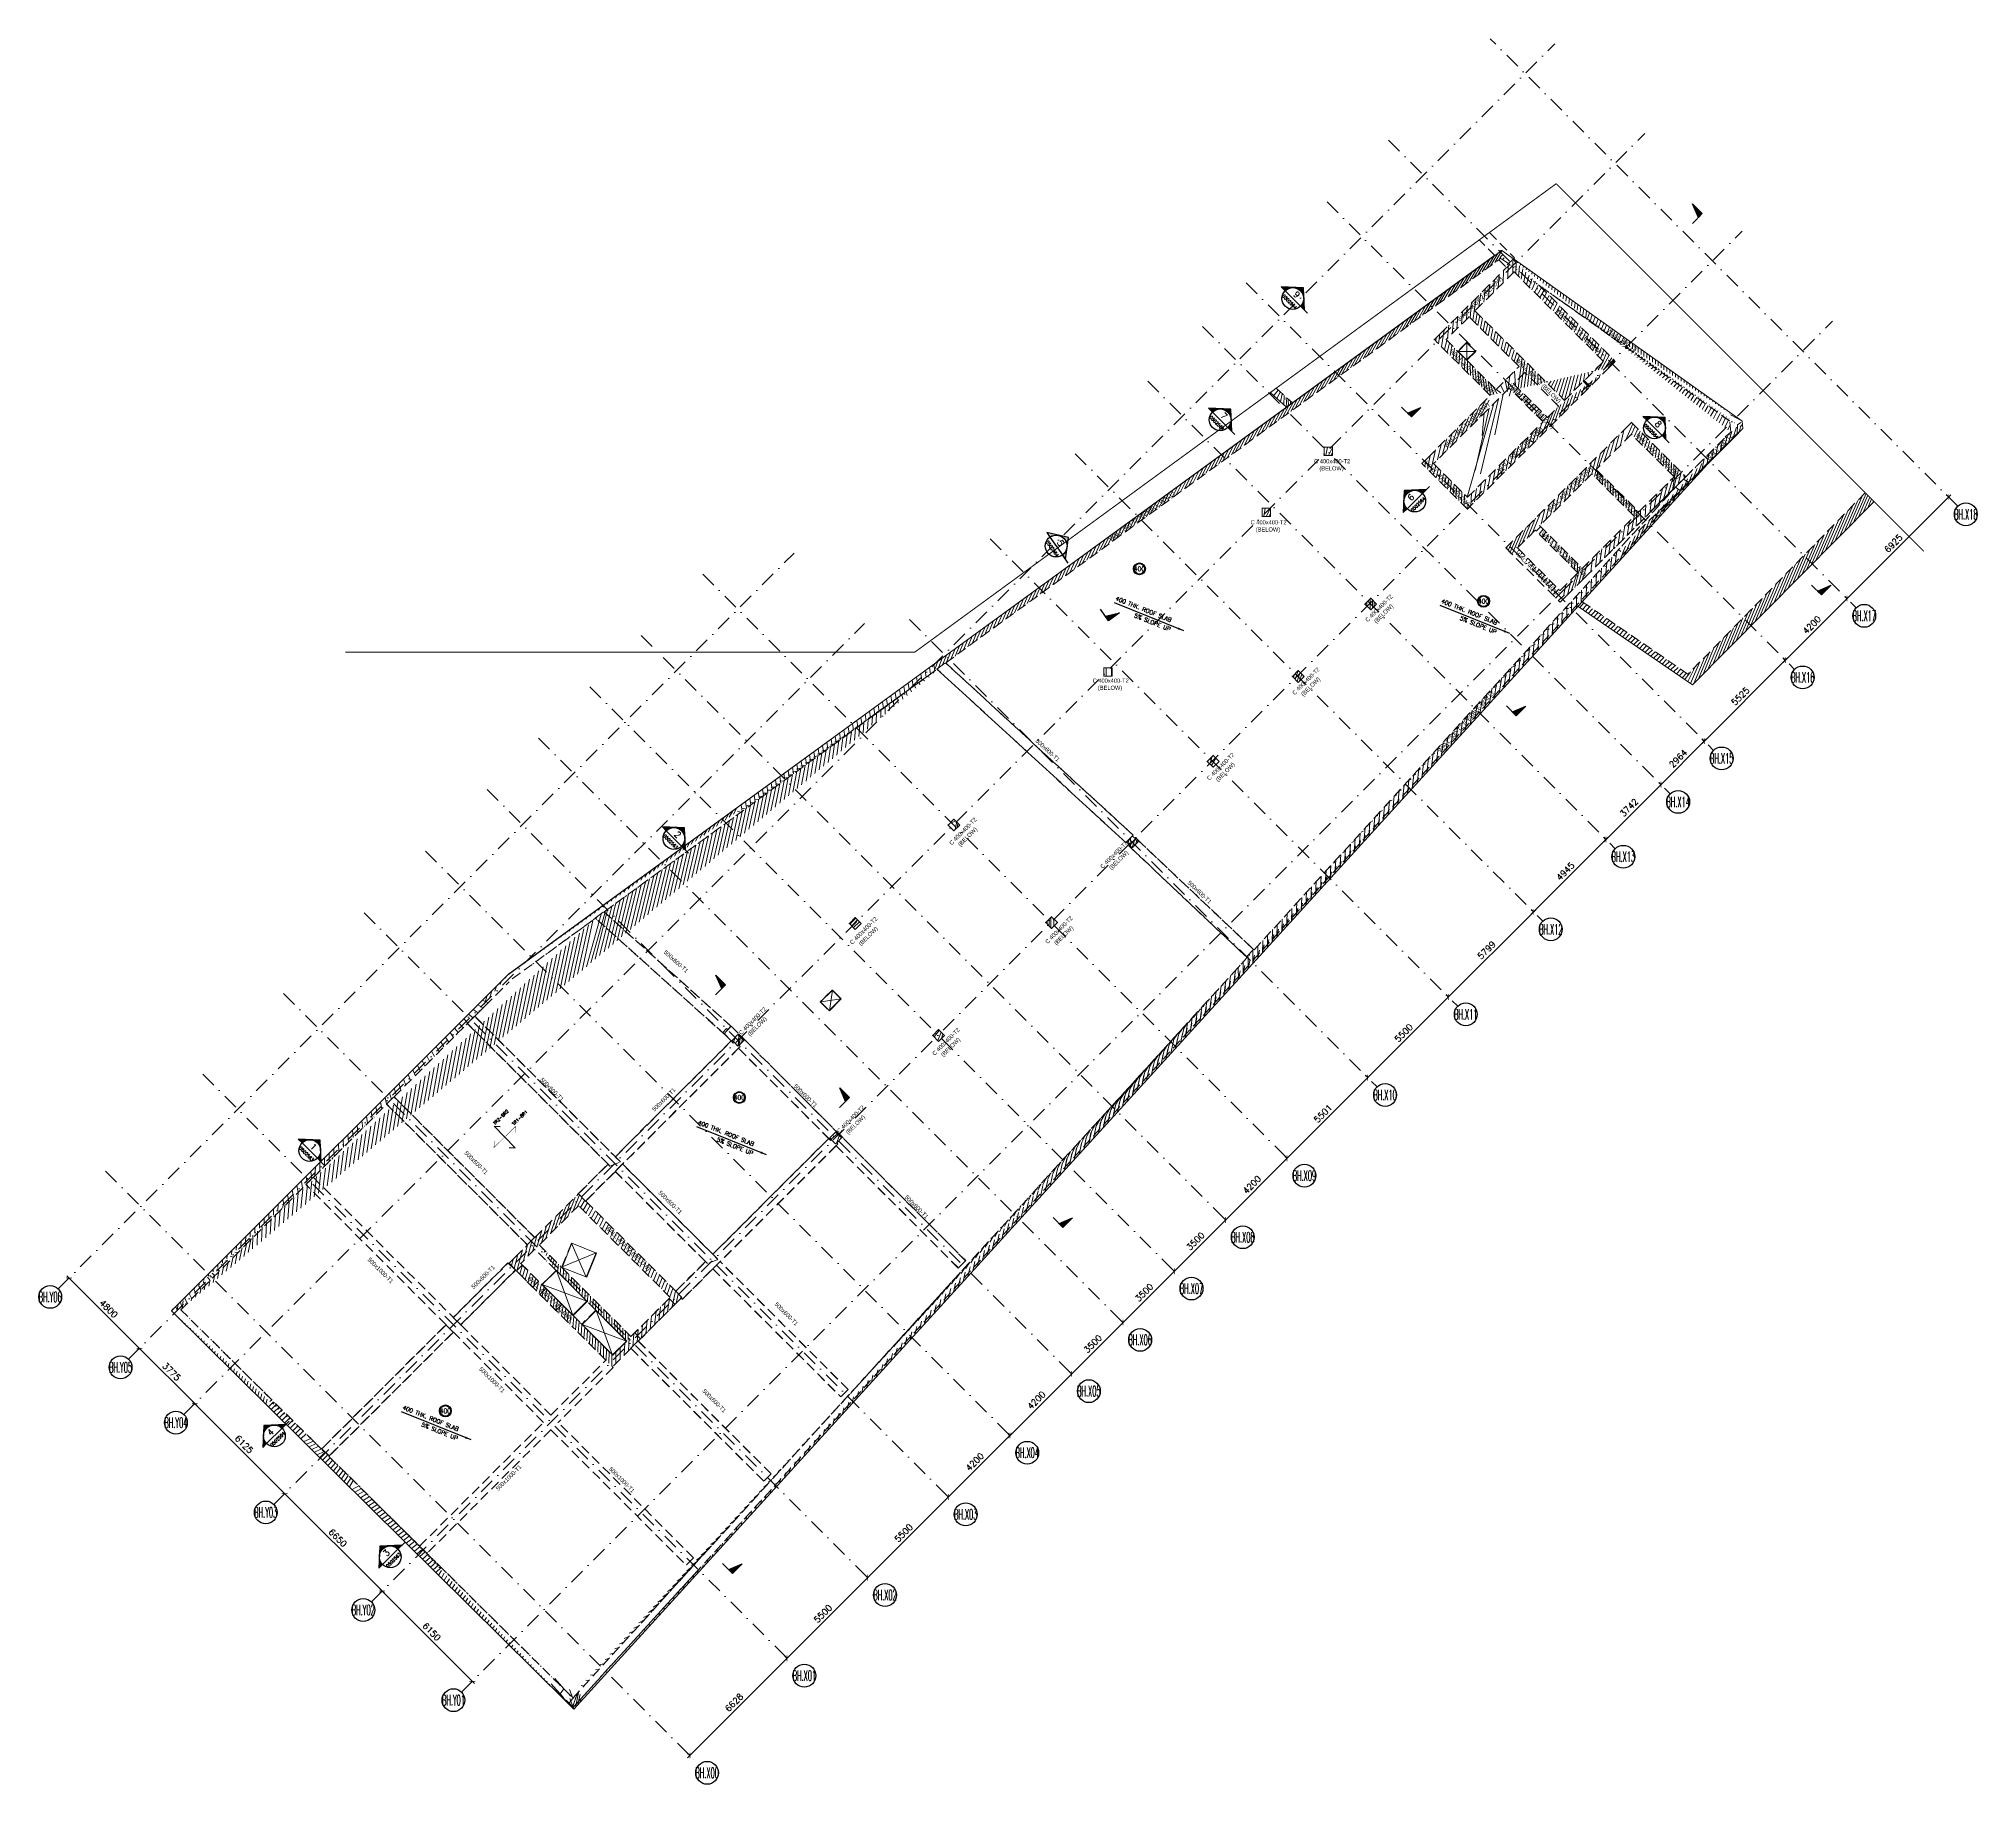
# Model space of a CAD drawing. Extents: x 660761725 to 1323371458, y 2734871439 to 5470067957.
# Drawn here: x 661281805 to 661375273, y 2735154308 to 2735238481 of the extents above; entities that cross this region are included whole.
import ezdxf
from ezdxf.enums import TextEntityAlignment as Align

# ---------------------------------------------------------------- set-up
doc = ezdxf.new("R2010")
doc.units = 0
for name, pattern in [('AXES', [1.95, 1.2, -0.25, 0.25, -0.25]), ('CENTER2', [28.575000000000003, 19.05, -3.175, 3.175, -3.175]), ('Hidden', [714.375, 476.25, -238.125]), ('sbp_axis_short', [10, 5, -2.5, 0, -2.5])]:
    doc.linetypes.add(name, pattern=pattern)
doc.layers.add('A-DETL', color=5, linetype='Continuous', lineweight=9, true_color=0x0000ff)
for name, color, linetype, lineweight in [('A-FLOR-PATT', 7, 'Continuous', 15), ('A-GENM', 7, 'Continuous', 9), ('A-ROOF', 7, 'Continuous', 15), ('A-WALL', 7, 'Continuous', 15), ('A-WALL-IDEN', 7, 'Continuous', 9), ('I-WALL', 7, 'Continuous', 15), ('S-ARROW', 8, 'Continuous', 13), ('S-BEAM', 7, 'Continuous', 15), ('S-BEAM-IDEN', 2, 'Continuous', 9), ('S-COLS-IDEN', 7, 'Continuous', 9), ('S-GRID', 7, 'Continuous', 9), ('S-GRID-IDEN', 7, 'Continuous', 13), ('S-MATCH LNE', 5, 'CENTER2', 40)]:
    doc.layers.add(name, color=color, linetype=linetype, lineweight=lineweight)
for name, color, linetype in [('S-AXIS', 20, 'AXES'), ('S-DIMO', 100, 'Continuous'), ('S-HATCH', 9, 'Continuous'), ('S-IDEN', 221, 'Continuous'), ('S-LEVEL', 3, 'Continuous'), ('S-SCEL-INDT', 222, 'Continuous'), ('S-TXT', 3, 'Continuous')]:
    doc.layers.add(name, color=color, linetype=linetype)
doc.styles.add('08437-0000-2-020-000R-0511-00$0$ROMANS', font='ROMANS.shx', dxfattribs={"width": 0.75})
doc.styles.add('Arial Narrow_1', font='ARIALN.TTF', dxfattribs={"height": 199.9999999999998})
doc.styles.add('ROMANS', font='romans.shx')
doc.styles.add('ROMANT', font='romant')
doc.dimstyles.new('S-DIMI-20', dxfattribs={"dimscale": 20, "dimtxt": 2, "dimasz": 1.5, "dimexe": 1, "dimexo": 1, "dimgap": 1, "dimtad": 1, "dimdec": 0, "dimzin": 12, "dimdsep": 46, "dimtxsty": 'ROMANS', "dimblk": 'ARCHTICK', "dimcen": 0.09, "dimdle": 1, "dimclrd": 8, "dimclre": 8, "dimclrt": 4, "dimadec": 0, "dimazin": 3, "dimtfac": 1, "dimtdec": 0, "dimtix": 1, "dimtmove": 1, "dimatfit": 3, "dimtolj": 1, "dimtzin": 0, "dimarcsym": 0})
doc.dimstyles.new('S-DIMO-100', dxfattribs={"dimscale": 100, "dimtxt": 3, "dimasz": 2, "dimexe": 1.5, "dimexo": 1.5, "dimgap": 1.5, "dimtad": 1, "dimdec": 0, "dimzin": 12, "dimdsep": 46, "dimtxsty": 'ROMANS', "dimblk": 'ARCHTICK', "dimcen": 0.09, "dimdle": 1.5, "dimclrd": 8, "dimclre": 8, "dimclrt": 4, "dimadec": 0, "dimazin": 3, "dimtfac": 1, "dimtdec": 0, "dimtix": 1, "dimtmove": 1, "dimatfit": 3, "dimfxl": 1, "dimtolj": 1, "dimtzin": 0, "dimarcsym": 0})
pattern_1 = [(74.99999999999999, (0, 0), (-153.3407249233896, 41.08752341002518), [])]

# ---------------------------------------------------------------- blocks, each defined once
blk = doc.blocks.new('_ARCHTICK')
at = {"color": 0, "linetype": 'ByBlock', "const_width": 0.15}
blk.add_lwpolyline([(-0.5, -0.5), (0.5, 0.5)], dxfattribs=at)
blk = doc.blocks.new('*D105')
at = {"layer": 'S-DIMO', "color": 8, "lineweight": -2, "transparency": 16777216}
for p, q in [((662674754.0790224, 2734543603.283851), (662670653.1521118, 2734539502.166811)), ((662674641.9498223, 2734543503.280735), (662674541.9469882, 2734543603.278934)), ((662670753.1495123, 2734539614.301164), (662670653.1471945, 2734539714.298845))]:
    blk.add_line(p, q, dxfattribs=at)
at = {"layer": 'S-DIMO', "color": 8, "lineweight": -2, "transparency": 16777216, "xscale": 200, "yscale": 200, "zscale": 200}
for p, rotation in [((662674648.0154641, 2734543497.215375), 45.00132815847456), ((662670759.2156703, 2734539608.235287), 225.0013281584746)]:
    blk.add_blockref('_ARCHTICK', p, dxfattribs=dict(at, rotation=rotation))
at = {"layer": 'S-DIMO', "color": 4, "transparency": 16777216, "insert": (662672491.478615, 2734541764.852448), "char_height": 300, "width": 199.5440968434552, "attachment_point": 5, "rotation": 45.00132815847457, "style": 'ROMANS'}
blk.add_mtext('\\A1;5500', dxfattribs=at)
blk = doc.blocks.new('*D106')
at = {"layer": 'S-DIMO', "color": 8, "lineweight": -2, "transparency": 16777216}
for p, q in [((662670865.278712, 2734539714.304279), (662666763.37868, 2734535612.214072)), ((662670753.1495123, 2734539614.301164), (662670653.146678, 2734539714.299362)), ((662666863.2801453, 2734535724.444356), (662666763.3737628, 2734535824.346107))]:
    blk.add_line(p, q, dxfattribs=at)
at = {"layer": 'S-DIMO', "color": 8, "lineweight": -2, "transparency": 16777216, "xscale": 200, "yscale": 200, "zscale": 200}
for p, rotation in [((662670759.2151537, 2734539608.235803), 45.00132815847456), ((662666869.4422386, 2734535718.282548), 225.0013281584746)]:
    blk.add_blockref('_ARCHTICK', p, dxfattribs=dict(at, rotation=rotation))
at = {"layer": 'S-DIMO', "color": 4, "transparency": 16777216, "insert": (662668602.1917437, 2734537875.386292), "char_height": 300, "width": 199.5440968434552, "attachment_point": 5, "rotation": 45.00132815847457, "style": 'ROMANS'}
blk.add_mtext('\\A1;5501', dxfattribs=at)
blk = doc.blocks.new('*D107')
at = {"layer": 'S-DIMO', "color": 8, "lineweight": -2, "transparency": 16777216}
for p, q in [((662666975.5054024, 2734535824.351418), (662663793.5986494, 2734532642.297144)), ((662666863.2801453, 2734535724.444356), (662666763.3733683, 2734535824.346501)), ((662663893.431664, 2734532754.595875), (662663793.5937319, 2734532854.429178))]:
    blk.add_line(p, q, dxfattribs=at)
at = {"layer": 'S-DIMO', "color": 8, "lineweight": -2, "transparency": 16777216, "xscale": 200, "yscale": 200, "zscale": 200}
for p, rotation in [((662666869.4418441, 2734535718.282943), 45.00132815847456), ((662663899.6622077, 2734532748.36562), 225.0013281584746)]:
    blk.add_blockref('_ARCHTICK', p, dxfattribs=dict(at, rotation=rotation))
at = {"layer": 'S-DIMO', "color": 4, "transparency": 16777216, "insert": (662665172.4150739, 2734534445.451398), "char_height": 300, "width": 199.5440968434552, "attachment_point": 5, "rotation": 45.00132815847457, "style": 'ROMANS'}
blk.add_mtext('\\A1;4200', dxfattribs=at)
blk = doc.blocks.new('*D108')
at = {"layer": 'S-DIMO', "color": 8, "lineweight": -2, "transparency": 16777216}
for p, q in [((662664005.7254373, 2734532854.434425), (662661318.7819568, 2734530167.366371)), ((662663893.431664, 2734532754.595875), (662663793.5934029, 2734532854.429507)), ((662661418.55793, 2734530279.72214), (662661318.7770395, 2734530379.498405))]:
    blk.add_line(p, q, dxfattribs=at)
at = {"layer": 'S-DIMO', "color": 8, "lineweight": -2, "transparency": 16777216, "xscale": 200, "yscale": 200, "zscale": 200}
for p, rotation in [((662663899.6618787, 2734532748.365949), 45.00132815847456), ((662661424.8455154, 2734530273.434847), 225.0013281584746)]:
    blk.add_blockref('_ARCHTICK', p, dxfattribs=dict(at, rotation=rotation))
at = {"layer": 'S-DIMO', "color": 4, "transparency": 16777216, "insert": (662662450.1167449, 2734531723.027515), "char_height": 300, "width": 199.5440968434552, "attachment_point": 5, "rotation": 45.00132815847457, "style": 'ROMANS'}
blk.add_mtext('\\A1;3500', dxfattribs=at)
blk = doc.blocks.new('*D109')
at = {"layer": 'S-DIMO', "color": 8, "lineweight": -2, "transparency": 16777216}
for p, q in [((662661530.908745, 2734530379.503651), (662658843.9652648, 2734527692.435597)), ((662661418.55793, 2734530279.72214), (662661318.7767109, 2734530379.498734)), ((662658943.6841958, 2734527804.848407), (662658843.9603475, 2734527904.567632))]:
    blk.add_line(p, q, dxfattribs=at)
at = {"layer": 'S-DIMO', "color": 8, "lineweight": -2, "transparency": 16777216, "xscale": 200, "yscale": 200, "zscale": 200}
for p, rotation in [((662661424.8451867, 2734530273.435175), 45.00132815847456), ((662658950.0288234, 2734527798.504073), 225.0013281584746)]:
    blk.add_blockref('_ARCHTICK', p, dxfattribs=dict(at, rotation=rotation))
at = {"layer": 'S-DIMO', "color": 4, "transparency": 16777216, "insert": (662659975.300053, 2734529248.096741), "char_height": 300, "width": 199.5440968434552, "attachment_point": 5, "rotation": 45.00132815847457, "style": 'ROMANS'}
blk.add_mtext('\\A1;3500', dxfattribs=at)
blk = doc.blocks.new('*D110')
at = {"layer": 'S-DIMO', "color": 8, "lineweight": -2, "transparency": 16777216}
for p, q in [((662659056.0920541, 2734527904.572876), (662656369.1485739, 2734525217.504823)), ((662658943.6841958, 2734527804.848407), (662658843.96002, 2734527904.567959)), ((662656468.8104615, 2734525329.974672), (662656369.1436564, 2734525429.636857))]:
    blk.add_line(p, q, dxfattribs=at)
at = {"layer": 'S-DIMO', "color": 8, "lineweight": -2, "transparency": 16777216, "xscale": 200, "yscale": 200, "zscale": 200}
for p, rotation in [((662658950.0284958, 2734527798.504401), 45.00132815847456), ((662656475.2121322, 2734525323.573298), 225.0013281584746)]:
    blk.add_blockref('_ARCHTICK', p, dxfattribs=dict(at, rotation=rotation))
at = {"layer": 'S-DIMO', "color": 4, "transparency": 16777216, "insert": (662657500.4833618, 2734526773.165967), "char_height": 300, "width": 199.5440968434552, "attachment_point": 5, "rotation": 45.00132815847457, "style": 'ROMANS'}
blk.add_mtext('\\A1;3500', dxfattribs=at)
blk = doc.blocks.new('*D111')
at = {"layer": 'S-DIMO', "color": 8, "lineweight": -2, "transparency": 16777216}
for p, q in [((662656581.2752955, 2734525429.642169), (662653399.3685427, 2734522247.587895)), ((662656468.8104615, 2734525329.974672), (662656369.1432611, 2734525429.637252)), ((662653498.9619807, 2734522360.126192), (662653399.3636252, 2734522459.71993))]:
    blk.add_line(p, q, dxfattribs=at)
at = {"layer": 'S-DIMO', "color": 8, "lineweight": -2, "transparency": 16777216, "xscale": 200, "yscale": 200, "zscale": 200}
for p, rotation in [((662656475.2117369, 2734525323.573694), 45.00132815847456), ((662653505.432101, 2734522353.656371), 225.0013281584746)]:
    blk.add_blockref('_ARCHTICK', p, dxfattribs=dict(at, rotation=rotation))
at = {"layer": 'S-DIMO', "color": 4, "transparency": 16777216, "insert": (662654778.1849672, 2734524050.74215), "char_height": 300, "width": 199.5440968434552, "attachment_point": 5, "rotation": 45.00132815847457, "style": 'ROMANS'}
blk.add_mtext('\\A1;4200', dxfattribs=at)
blk = doc.blocks.new('*D112')
at = {"layer": 'S-DIMO', "color": 8, "lineweight": -2, "transparency": 16777216}
for p, q in [((662653611.4952661, 2734522459.725241), (662650429.5885128, 2734519277.670966)), ((662653498.9619807, 2734522360.126192), (662653399.3632317, 2734522459.720323)), ((662650529.1134998, 2734519390.27771), (662650429.5835955, 2734519489.803))]:
    blk.add_line(p, q, dxfattribs=at)
at = {"layer": 'S-DIMO', "color": 8, "lineweight": -2, "transparency": 16777216, "xscale": 200, "yscale": 200, "zscale": 200}
for p, rotation in [((662653505.4317075, 2734522353.656765), 45.00132815847456), ((662650535.6520714, 2734519383.739442), 225.0013281584746)]:
    blk.add_blockref('_ARCHTICK', p, dxfattribs=dict(at, rotation=rotation))
at = {"layer": 'S-DIMO', "color": 4, "transparency": 16777216, "insert": (662651808.4049373, 2734521080.825221), "char_height": 300, "width": 199.5440968434552, "attachment_point": 5, "rotation": 45.00132815847457, "style": 'ROMANS'}
blk.add_mtext('\\A1;4200', dxfattribs=at)
blk = doc.blocks.new('*D113')
at = {"layer": 'S-DIMO', "color": 8, "lineweight": -2, "transparency": 16777216}
for p, q in [((662650641.7151127, 2734519489.808435), (662646540.5908527, 2734515388.494036)), ((662650529.1134998, 2734519390.27771), (662650429.5830785, 2734519489.803517)), ((662646640.0262022, 2734515501.190413), (662646540.5859352, 2734515600.62607))]:
    blk.add_line(p, q, dxfattribs=at)
at = {"layer": 'S-DIMO', "color": 8, "lineweight": -2, "transparency": 16777216, "xscale": 200, "yscale": 200, "zscale": 200}
for p, rotation in [((662650535.6515543, 2734519383.739959), 45.00132815847456), ((662646646.6544111, 2734515494.562512), 225.0013281584746)]:
    blk.add_blockref('_ARCHTICK', p, dxfattribs=dict(at, rotation=rotation))
at = {"layer": 'S-DIMO', "color": 4, "transparency": 16777216, "insert": (662648379.0160308, 2734517651.278353), "char_height": 300, "width": 199.5440968434552, "attachment_point": 5, "rotation": 45.00132815847457, "style": 'ROMANS'}
blk.add_mtext('\\A1;5500', dxfattribs=at)
blk = doc.blocks.new('*D114')
at = {"layer": 'S-DIMO', "color": 8, "lineweight": -2, "transparency": 16777216}
for p, q in [((662646752.7174524, 2734515600.631505), (662642651.5931929, 2734511499.317107)), ((662646640.0262022, 2734515501.190413), (662646540.585418, 2734515600.626588)), ((662642750.9389057, 2734511612.103117), (662642651.5882754, 2734511711.449142))]:
    blk.add_line(p, q, dxfattribs=at)
at = {"layer": 'S-DIMO', "color": 8, "lineweight": -2, "transparency": 16777216, "xscale": 200, "yscale": 200, "zscale": 200}
for p, rotation in [((662646646.6538938, 2734515494.563029), 45.00132815847456), ((662642757.6567513, 2734511605.385583), 225.0013281584746)]:
    blk.add_blockref('_ARCHTICK', p, dxfattribs=dict(at, rotation=rotation))
at = {"layer": 'S-DIMO', "color": 4, "transparency": 16777216, "insert": (662644490.0183705, 2734513762.101423), "char_height": 300, "width": 199.5440968434552, "attachment_point": 5, "rotation": 45.00132815847457, "style": 'ROMANS'}
blk.add_mtext('\\A1;5500', dxfattribs=at)
blk = doc.blocks.new('*D115')
at = {"layer": 'S-DIMO', "color": 8, "lineweight": -2, "transparency": 16777216}
for p, q in [((662642863.7196877, 2734511711.45468), (662637964.8870244, 2734506812.394895)), ((662642750.9389057, 2734511612.103117), (662642651.5876533, 2734511711.449763)), ((662638064.1247131, 2734506925.288924), (662637964.8821069, 2734507024.526929))]:
    blk.add_line(p, q, dxfattribs=at)
at = {"layer": 'S-DIMO', "color": 8, "lineweight": -2, "transparency": 16777216, "xscale": 200, "yscale": 200, "zscale": 200}
for p, rotation in [((662642757.6561291, 2734511605.386205), 45.00132815847456), ((662638070.9505827, 2734506918.463371), 225.0013281584746)]:
    blk.add_blockref('_ARCHTICK', p, dxfattribs=dict(at, rotation=rotation))
at = {"layer": 'S-DIMO', "color": 4, "transparency": 16777216, "insert": (662640202.1664039, 2734509474.051905), "char_height": 300, "width": 199.5440968434552, "attachment_point": 5, "rotation": 45.00132815847457, "style": 'ROMANS'}
blk.add_mtext('\\A1;6628', dxfattribs=at)
blk = doc.blocks.new('*D116')
at = {"layer": 'S-DIMO', "color": 8, "lineweight": -2, "transparency": 16777216}
for p, q in [((662608032.111244, 2734530051.935129), (662611638.3564361, 2734526445.691153)), ((662608132.1118345, 2734529939.803683), (662608032.1112795, 2734529839.803095)), ((662611526.2243844, 2734526545.691133), (662611426.2244016, 2734526445.691117))]:
    blk.add_line(p, q, dxfattribs=at)
at = {"layer": 'S-DIMO', "color": 8, "lineweight": -2, "transparency": 16777216, "xscale": 200, "yscale": 200, "zscale": 200}
for p, rotation in [((662608138.177279, 2734529945.86913), 135.0000096597404), ((662611532.2904011, 2734526551.757152), 315.0000096597404)]:
    blk.add_blockref('_ARCHTICK', p, dxfattribs=dict(at, rotation=rotation))
at = {"layer": 'S-DIMO', "color": 4, "transparency": 16777216, "insert": (662610047.3658386, 2734528460.94521), "char_height": 300, "width": 199.5440968434552, "attachment_point": 5, "rotation": 315.00000965974044, "style": 'ROMANS'}
blk.add_mtext('\\A1;4800', dxfattribs=at)
blk = doc.blocks.new('*D117')
at = {"layer": 'S-DIMO', "color": 8, "lineweight": -2, "transparency": 16777216}
for p, q in [((662611426.2239151, 2734526657.822701), (662614307.5440253, 2734523776.503562)), ((662611526.2243844, 2734526545.691133), (662611426.223951, 2734526445.690666)), ((662614195.4119748, 2734523876.503543), (662614095.411991, 2734523776.503526))]:
    blk.add_line(p, q, dxfattribs=at)
at = {"layer": 'S-DIMO', "color": 8, "lineweight": -2, "transparency": 16777216, "xscale": 200, "yscale": 200, "zscale": 200}
for p, rotation in [((662611532.2899503, 2734526551.756701), 135.0000096597404), ((662614201.4779903, 2734523882.569561), 315.0000096597404)]:
    blk.add_blockref('_ARCHTICK', p, dxfattribs=dict(at, rotation=rotation))
at = {"layer": 'S-DIMO', "color": 4, "transparency": 16777216, "insert": (662613079.0159688, 2734525429.295201), "char_height": 300, "width": 199.5440968434552, "attachment_point": 5, "rotation": 315.00000965974044, "style": 'ROMANS'}
blk.add_mtext('\\A1;3775', dxfattribs=at)
blk = doc.blocks.new('*D118')
at = {"layer": 'S-DIMO', "color": 8, "lineweight": -2, "transparency": 16777216}
for p, q in [((662614095.4112258, 2734523988.634831), (662618638.5730611, 2734519445.474528)), ((662614195.4119748, 2734523876.503543), (662614095.4112617, 2734523776.502797)), ((662618526.4410093, 2734519545.474508), (662618426.4410267, 2734519445.474492))]:
    blk.add_line(p, q, dxfattribs=at)
at = {"layer": 'S-DIMO', "color": 8, "lineweight": -2, "transparency": 16777216, "xscale": 200, "yscale": 200, "zscale": 200}
for p, rotation in [((662614201.477261, 2734523882.568832), 135.0000096597404), ((662618532.507026, 2734519551.540527), 315.0000096597404)]:
    blk.add_blockref('_ARCHTICK', p, dxfattribs=dict(at, rotation=rotation))
at = {"layer": 'S-DIMO', "color": 4, "transparency": 16777216, "insert": (662616579.124142, 2734521929.186749), "char_height": 300, "width": 199.5440968434552, "attachment_point": 5, "rotation": 315.00000965974044, "style": 'ROMANS'}
blk.add_mtext('\\A1;6125', dxfattribs=at)
blk = doc.blocks.new('*D119')
at = {"layer": 'S-DIMO', "color": 8, "lineweight": -2, "transparency": 16777216}
for p, q in [((662618426.4401975, 2734519657.605733), (662623340.8331552, 2734514743.214432)), ((662618526.4410093, 2734519545.474508), (662618426.4402332, 2734519445.473699)), ((662623228.7011043, 2734514843.214414), (662623128.7011207, 2734514743.214396))]:
    blk.add_line(p, q, dxfattribs=at)
at = {"layer": 'S-DIMO', "color": 8, "lineweight": -2, "transparency": 16777216, "xscale": 200, "yscale": 200, "zscale": 200}
for p, rotation in [((662618532.5062325, 2734519551.539734), 135.0000096597404), ((662623234.76712, 2734514849.280432), 315.0000096597404)]:
    blk.add_blockref('_ARCHTICK', p, dxfattribs=dict(at, rotation=rotation))
at = {"layer": 'S-DIMO', "color": 4, "transparency": 16777216, "insert": (662621095.768675, 2734517412.542153), "char_height": 300, "width": 199.5440968434552, "attachment_point": 5, "rotation": 315.00000965974044, "style": 'ROMANS'}
blk.add_mtext('\\A1;6650', dxfattribs=at)
blk = doc.blocks.new('*D120')
at = {"layer": 'S-DIMO', "color": 8, "lineweight": -2, "transparency": 16777216}
for p, q in [((662623128.7003523, 2734514955.345698), (662627689.5398602, 2734510394.507728)), ((662623228.7011043, 2734514843.214414), (662623128.7003881, 2734514743.213664)), ((662627577.4078088, 2734510494.507709), (662627477.407826, 2734510394.507692))]:
    blk.add_line(p, q, dxfattribs=at)
at = {"layer": 'S-DIMO', "color": 8, "lineweight": -2, "transparency": 16777216, "xscale": 200, "yscale": 200, "zscale": 200}
for p, rotation in [((662623234.7663873, 2734514849.279699), 135.0000096597404), ((662627583.4738252, 2734510500.573728), 315.0000096597404)]:
    blk.add_blockref('_ARCHTICK', p, dxfattribs=dict(at, rotation=rotation))
at = {"layer": 'S-DIMO', "color": 4, "transparency": 16777216, "insert": (662625621.252105, 2734512887.058783), "char_height": 300, "width": 199.5440968434552, "attachment_point": 5, "rotation": 315.00000965974044, "style": 'ROMANS'}
blk.add_mtext('\\A1;6150', dxfattribs=at)
blk = doc.blocks.new('*D121')
at = {"layer": 'S-DIMO', "color": 8, "lineweight": -2, "transparency": 16777216}
for p, q in [((662698866.204118, 2734567715.402343), (662693757.3567626, 2734562606.55671)), ((662698754.0712415, 2734567615.403187), (662698654.0720837, 2734567715.402379)), ((662693857.3567817, 2734562718.688727), (662693757.3567984, 2734562818.688745))]:
    blk.add_line(p, q, dxfattribs=at)
at = {"layer": 'S-DIMO', "color": 8, "lineweight": -2, "transparency": 16777216, "xscale": 200, "yscale": 200, "zscale": 200}
for p, rotation in [((662698760.138083, 2734567609.336344), 44.99999034024764), ((662693863.4227977, 2734562712.622709), 224.9999903402476)]:
    blk.add_blockref('_ARCHTICK', p, dxfattribs=dict(at, rotation=rotation))
at = {"layer": 'S-DIMO', "color": 4, "transparency": 16777216, "insert": (662696099.6484418, 2734565373.111597), "char_height": 300, "width": 199.5440968434552, "attachment_point": 5, "rotation": 44.999990340247656, "style": 'ROMANS'}
blk.add_mtext('\\A1;6925', dxfattribs=at)
blk = doc.blocks.new('*D122')
at = {"layer": 'S-DIMO', "color": 8, "lineweight": -2, "transparency": 16777216}
for p, q in [((662693969.4893334, 2734562818.688209), (662690787.5082815, 2734559636.70823)), ((662693857.3567817, 2734562718.688727), (662693757.3572989, 2734562818.688244)), ((662690887.5083007, 2734559748.840247), (662690787.5083172, 2734559848.840264))]:
    blk.add_line(p, q, dxfattribs=at)
at = {"layer": 'S-DIMO', "color": 8, "lineweight": -2, "transparency": 16777216, "xscale": 200, "yscale": 200, "zscale": 200}
for p, rotation in [((662693863.4232981, 2734562712.622209), 44.99999034024764), ((662690893.5743165, 2734559742.774229), 224.9999903402476)]:
    blk.add_blockref('_ARCHTICK', p, dxfattribs=dict(at, rotation=rotation))
at = {"layer": 'S-DIMO', "color": 4, "transparency": 16777216, "insert": (662692166.3668088, 2734561439.830289), "char_height": 300, "width": 199.5440968434552, "attachment_point": 5, "rotation": 44.999990340247656, "style": 'ROMANS'}
blk.add_mtext('\\A1;4200', dxfattribs=at)
blk = doc.blocks.new('*D123')
at = {"layer": 'S-DIMO', "color": 8, "lineweight": -2, "transparency": 16777216}
for p, q in [((662690999.6410098, 2734559848.83957), (662686880.7433155, 2734555729.943264)), ((662690887.5083007, 2734559748.840247), (662690787.5089755, 2734559848.839605)), ((662686980.7433349, 2734555842.075281), (662686880.7433512, 2734555942.075298))]:
    blk.add_line(p, q, dxfattribs=at)
at = {"layer": 'S-DIMO', "color": 8, "lineweight": -2, "transparency": 16777216, "xscale": 200, "yscale": 200, "zscale": 200}
for p, rotation in [((662690893.5749748, 2734559742.773571), 44.99999034024764), ((662686986.8093505, 2734555836.009264), 224.9999903402476)]:
    blk.add_blockref('_ARCHTICK', p, dxfattribs=dict(at, rotation=rotation))
at = {"layer": 'S-DIMO', "color": 4, "transparency": 16777216, "insert": (662688728.0601642, 2734558001.523488), "char_height": 300, "width": 199.5440968434552, "attachment_point": 5, "rotation": 44.999990340247656, "style": 'ROMANS'}
blk.add_mtext('\\A1;5525', dxfattribs=at)
blk = doc.blocks.new('*D124')
at = {"layer": 'S-DIMO', "color": 8, "lineweight": -2, "transparency": 16777216}
for p, q in [((662687092.8757389, 2734555942.074909), (662684784.9072917, 2734553634.107241)), ((662686980.7433349, 2734555842.075281), (662686880.7437046, 2734555942.074945)), ((662684885.3474623, 2734553745.799106), (662684784.9073274, 2734553846.239275))]:
    blk.add_line(p, q, dxfattribs=at)
at = {"layer": 'S-DIMO', "color": 8, "lineweight": -2, "transparency": 16777216, "xscale": 200, "yscale": 200, "zscale": 200}
for p, rotation in [((662686986.8097038, 2734555836.00891), 44.99999034024764), ((662684890.9733267, 2734553740.17324), 224.9999903402476)]:
    blk.add_blockref('_ARCHTICK', p, dxfattribs=dict(at, rotation=rotation))
at = {"layer": 'S-DIMO', "color": 4, "transparency": 16777216, "insert": (662685726.7595167, 2734555000.223145), "char_height": 300, "width": 199.5440968434552, "attachment_point": 5, "rotation": 44.999990340247656, "style": 'ROMANS'}
blk.add_mtext('\\A1;2964', dxfattribs=at)
blk = doc.blocks.new('*D125')
at = {"layer": 'S-DIMO', "color": 8, "lineweight": -2, "transparency": 16777216}
for p, q in [((662684997.0398092, 2734553846.238792), (662682139.2364061, 2734550988.436352)), ((662684885.3474623, 2734553745.799106), (662684784.9077749, 2734553846.238827)), ((662682239.2364242, 2734551100.56837), (662682139.2364419, 2734551200.568387))]:
    blk.add_line(p, q, dxfattribs=at)
at = {"layer": 'S-DIMO', "color": 8, "lineweight": -2, "transparency": 16777216, "xscale": 200, "yscale": 200, "zscale": 200}
for p, rotation in [((662684890.9737742, 2734553740.172792), 44.99999034024764), ((662682245.3024411, 2734551094.502351), 224.9999903402476)]:
    blk.add_blockref('_ARCHTICK', p, dxfattribs=dict(at, rotation=rotation))
at = {"layer": 'S-DIMO', "color": 4, "transparency": 16777216, "insert": (662683356.0061091, 2734552629.469642), "char_height": 300, "width": 199.5440968434552, "attachment_point": 5, "rotation": 44.999990340247656, "style": 'ROMANS'}
blk.add_mtext('\\A1;3742', dxfattribs=at)
blk = doc.blocks.new('*D126')
at = {"layer": 'S-DIMO', "color": 8, "lineweight": -2, "transparency": 16777216}
for p, q in [((662682351.3690652, 2734551200.567761), (662678642.5908796, 2734547491.790826)), ((662682239.2364242, 2734551100.56837), (662682139.2370309, 2734551200.567798)), ((662678742.590898, 2734547603.922844), (662678642.5909153, 2734547703.922861))]:
    blk.add_line(p, q, dxfattribs=at)
at = {"layer": 'S-DIMO', "color": 8, "lineweight": -2, "transparency": 16777216, "xscale": 200, "yscale": 200, "zscale": 200}
for p, rotation in [((662682245.3030301, 2734551094.501762), 44.99999034024764), ((662678748.6569146, 2734547597.856826), 224.9999903402476)]:
    blk.add_blockref('_ARCHTICK', p, dxfattribs=dict(at, rotation=rotation))
at = {"layer": 'S-DIMO', "color": 4, "transparency": 16777216, "insert": (662680284.8479737, 2734549558.311364), "char_height": 300, "width": 199.5440968434552, "attachment_point": 5, "rotation": 44.999990340247656, "style": 'ROMANS'}
blk.add_mtext('\\A1;4945', dxfattribs=at)
blk = doc.blocks.new('*D127')
at = {"layer": 'S-DIMO', "color": 8, "lineweight": -2, "transparency": 16777216}
for p, q in [((662678854.723641, 2734547703.922133), (662674542.0217499, 2734543391.221697)), ((662678742.590898, 2734547603.922844), (662678642.5916067, 2734547703.92217)), ((662674642.6979969, 2734543502.677485), (662674542.0217856, 2734543603.353731))]:
    blk.add_line(p, q, dxfattribs=at)
at = {"layer": 'S-DIMO', "color": 8, "lineweight": -2, "transparency": 16777216, "xscale": 200, "yscale": 200, "zscale": 200}
for p, rotation in [((662678748.657606, 2734547597.856134), 44.99999034024764), ((662674648.0877849, 2734543497.287696), 224.9999903402476)]:
    blk.add_blockref('_ARCHTICK', p, dxfattribs=dict(at, rotation=rotation))
at = {"layer": 'S-DIMO', "color": 4, "transparency": 16777216, "insert": (662676486.2406967, 2734545759.703985), "char_height": 300, "width": 199.5440968434552, "attachment_point": 5, "rotation": 44.999990340247656, "style": 'ROMANS'}
blk.add_mtext('\\A1;5799', dxfattribs=at)
blk = doc.blocks.new('*U1142')
at = {"layer": 'S-AXIS', "color": 3, "linetype": 'Continuous'}
blk.add_circle((0, 5.5), 5.5, dxfattribs=at)
at = {"layer": 'S-AXIS', "color": 3, "linetype": 'Continuous', "ltscale": 0.5, "style": 'ROMANT', "width": 0.4, "flags": 8}
blk.add_attdef('A', text='', height=5, dxfattribs=at).set_placement((0, 5.5), align=Align.MIDDLE_CENTER)
blk = doc.blocks.new('*U1143')
at = {"layer": 'S-SCEL-INDT'}
h = blk.add_hatch(color=256, dxfattribs=at)
edge = h.paths.add_edge_path()
edge.add_line((7.000001906104444, 2.263283386128023e-05), (10.50000190576247, 3.394924715394154e-05))
edge.add_line((10.50000190576247, 3.394924715394154e-05), (-2.921335544670001e-05, 9.624999999075953))
edge.add_line((-2.921335544670001e-05, 9.624999999075953), (-10.49999809220753, -3.394923260202631e-05))
edge.add_line((-10.49999809220753, -3.394923260202631e-05), (-6.999998092549504, -2.263281203340739e-05))
edge.add_arc((1.90677747013979e-06, 1.091277068709939e-11), 6.999999999363562, 0.00018525217620890544, 180.0001852521762, ccw=False)
at = {"layer": 'S-SCEL-INDT', "color": 2, "linetype": 'Continuous'}
blk.add_line((-6.999999999228748, 4.272327350918204e-05), (6.999999999228748, -4.272327350918204e-05), dxfattribs=at)
at = {"layer": 'S-SCEL-INDT'}
blk.add_line((13.40845287412958, 4.901550710201263e-05), (7.000001906104444, 2.263283386128023e-05), dxfattribs=at)
blk.add_lwpolyline([(7.000001906104444, 2.263283386128023e-05), (10.50000190576247, 3.394924715394154e-05), (-2.921335544670001e-05, 9.624999999075953), (-10.49999809220753, -3.394923260202631e-05), (-6.999998092549504, -2.263281203340739e-05, -0.9999999999999999)], format="xyb", close=True, dxfattribs=at)
for centre, radius in [((0, -1.906788384076208e-06), 6.99999999936), ((0, 0), 6.999999999370188)]:
    blk.add_circle(centre, radius, dxfattribs=at)
at = {"layer": 'S-SCEL-INDT', "linetype": 'Continuous', "style": 'ROMANT', "flags": 8}
for rotation, p in [(359.9998251523294, (-9.533905540592968e-07, 3.499999999687137)), (0.0001748476705820678, (9.533905540592968e-07, 3.499943417606119))]:
    blk.add_attdef('01', text='', height=4, rotation=rotation, dxfattribs=at).set_placement(p, align=Align.MIDDLE_CENTER)
at = {"layer": 'S-SCEL-INDT', "color": 3, "linetype": 'Continuous', "style": 'ROMANS', "flags": 8}
for rotation, p in [(359.9998251523294, (0, -2.974065839854546)), (0.0001748476705820678, (0, -2.97412474701559))]:
    blk.add_attdef('-', text='', height=2, rotation=rotation, dxfattribs=at).set_placement(p, align=Align.MIDDLE_CENTER)
blk = doc.blocks.new('*U1141')
at = {"layer": 'S-SCEL-INDT'}
blk.add_line((-1.598034076772778e-05, -9.017526509425661), (-4.236298395894313e-05, 0), dxfattribs=at)
blk.add_lwpolyline([(-1.598034251388655e-05, -9.017526509426535), (-2.729673832266011e-05, -5.517526509764139), (8.74998401881464, -9.017498218424205), (-1.598034251388655e-05, -9.017526509426535)], dxfattribs=at)
blk.add_solid([(8.749984018815223, -9.017498218424496), (-1.598034076772778e-05, -9.017526509423043), (4.374978361036412, -7.267512364094754), (-2.729674239717861e-05, -5.517526509763265)], dxfattribs=at)
blk = doc.blocks.new('I am… Limitless.')
at = {"layer": 'S-SCEL-INDT'}
for p, xscale, yscale, zscale, rotation in [((662399198.5968269, 2734580797.873741), 75.00000000000097, 75.00000000000097, 75.00000000000097, 135.000370696447), ((662385171.0193509, 2734571946.78898), 75.00000000000088, 75.00000000000088, 75.00000000000088, 45.05050549450826), ((662404945.193927, 2734563363.562346), 75.00000000000088, 75.00000000000088, 75.00000000000088, 45.05050549450826), ((662370656.8808849, 2734562197.105695), 75.00000000000088, 75.00000000000088, 75.00000000000088, 34.99983223508811), ((662390229.4205348, 2734557535.357393), 75.00000000000088, 75.00000000000088, 75.00000000000088, 44.99983235789631), ((662352103.8533266, 2734543608.857506), 75.00000000000097, 75.00000000000097, 75.00000000000097, 135.000370696447), ((662358077.3189995, 2734538167.911147), 75.00000000000097, 75.00000000000097, 75.00000000000097, 135.000370696447), ((662368372.2272542, 2734532864.760094), 75.00000000000088, 75.00000000000088, 75.00000000000088, 44.999843533023), ((662352440.7329911, 2734516181.62153), 75.00000000000088, 75.00000000000088, 75.00000000000088, 45.00010152951856)]:
    blk.add_blockref('*U1141', p, dxfattribs=dict(at, xscale=xscale, yscale=yscale, zscale=zscale, rotation=rotation))
at = {"layer": 'S-TXT', "color": 134}
ref = blk.add_blockref('*U1143', (662379935.8578038, 2734577182.791671), dxfattribs=dict(at, xscale=75.00000000000004, yscale=75.00000000000004, zscale=75.00000000000004, rotation=314.9998012006552))
ref.add_attrib('-', '0502564', dxfattribs={"layer": 'S-SCEL-INDT', "color": 3, "linetype": 'Continuous', "height": 150, "rotation": 314.9999734367988, "style": 'ROMANS'}).set_placement((662379778.1304733, 2734577025.065435), align=Align.MIDDLE_CENTER)
ref.add_attrib('01', '9', dxfattribs={"layer": 'S-SCEL-INDT', "linetype": 'Continuous', "height": 300.0000000000001, "rotation": 314.9999734367988, "style": 'ROMANT'}).set_placement((662380121.4710279, 2734577368.403505), align=Align.MIDDLE_CENTER)
ref = blk.add_blockref('*U1143', (662376430.3673108, 2734571333.420897), dxfattribs=dict(at, xscale=75.00000000000004, yscale=75.00000000000004, zscale=75.00000000000004, rotation=314.9491280640432))
ref.add_attrib('-', '0502564', dxfattribs={"layer": 'S-SCEL-INDT', "color": 3, "linetype": 'Continuous', "height": 150, "rotation": 314.949299896813, "style": 'ROMANS'}).set_placement((662376272.5005469, 2734571175.834219), align=Align.MIDDLE_CENTER)
ref.add_attrib('01', '7', dxfattribs={"layer": 'S-SCEL-INDT', "linetype": 'Continuous', "height": 300.0000000000001, "rotation": 314.949299896813, "style": 'ROMANT'}).set_placement((662376616.14462, 2734571518.8685), align=Align.MIDDLE_CENTER)
ref = blk.add_blockref('*U1143', (662397370.128556, 2734570939.46886), dxfattribs=dict(at, xscale=75.00000000000004, yscale=75.00000000000004, zscale=75.00000000000004, rotation=314.9998012006552))
ref.add_attrib('-', '0502564', dxfattribs={"layer": 'S-SCEL-INDT', "color": 3, "linetype": 'Continuous', "height": 150, "rotation": 314.9999734367988, "style": 'ROMANS'}).set_placement((662397212.4012254, 2734570781.742625), align=Align.MIDDLE_CENTER)
ref.add_attrib('01', '8', dxfattribs={"layer": 'S-SCEL-INDT', "linetype": 'Continuous', "height": 300.0000000000001, "rotation": 314.9999734367988, "style": 'ROMANT'}).set_placement((662397555.74178, 2734571125.080695), align=Align.MIDDLE_CENTER)
ref = blk.add_blockref('*U1143', (662385813.3527745, 2734567411.659418), dxfattribs=dict(at, xscale=75.00000000000001, yscale=75.00000000000001, zscale=75.00000000000001, rotation=44.94966640259396))
ref.add_attrib('-', '0502564', dxfattribs={"layer": 'S-SCEL-INDT', "color": 3, "linetype": 'Continuous', "height": 150, "rotation": 44.94984142316793, "style": 'ROMANS'}).set_placement((662385970.940936, 2734567253.794135), align=Align.MIDDLE_CENTER)
ref.add_attrib('01', '6', dxfattribs={"layer": 'S-SCEL-INDT', "linetype": 'Continuous', "height": 300.0000000000001, "rotation": 44.94984142316793, "style": 'ROMANT'}).set_placement((662385627.9034256, 2734567597.434984), align=Align.MIDDLE_CENTER)
ref = blk.add_blockref('*U1143', (662368520.6147155, 2734565246.78983), dxfattribs=dict(at, xscale=75.00000000000003, yscale=75.00000000000003, zscale=75.00000000000003, rotation=304.9491279412351))
ref.add_attrib('-', '0502564', dxfattribs={"layer": 'S-SCEL-INDT', "color": 3, "linetype": 'Continuous', "height": 150, "rotation": 304.9492993235597, "style": 'ROMANS'}).set_placement((662368337.7816628, 2734565119.010525), align=Align.MIDDLE_CENTER)
ref.add_attrib('01', '5', dxfattribs={"layer": 'S-SCEL-INDT', "linetype": 'Continuous', "height": 300.0000000000001, "rotation": 304.9492993235597, "style": 'ROMANT'}).set_placement((662368735.7722884, 2734565397.160176), align=Align.MIDDLE_CENTER)
ref = blk.add_blockref('*U1143', (662350091.9857374, 2734551144.012107), dxfattribs=dict(at, xscale=75.00000000000001, yscale=75.00000000000001, zscale=75.00000000000001, rotation=314.94913923917))
ref.add_attrib('-', '0502563', dxfattribs={"layer": 'S-SCEL-INDT', "color": 3, "linetype": 'Continuous', "height": 150, "rotation": 314.9493105481079, "style": 'ROMANS'}).set_placement((662349934.1190044, 2734550986.425398), align=Align.MIDDLE_CENTER)
ref.add_attrib('01', '2', dxfattribs={"layer": 'S-SCEL-INDT', "linetype": 'Continuous', "height": 300.0000000000001, "rotation": 314.9493105481079, "style": 'ROMANT'}).set_placement((662350277.7630103, 2734551329.459747), align=Align.MIDDLE_CENTER)
ref = blk.add_blockref('*U1143', (662332530.6639044, 2734536090.71062), dxfattribs=dict(at, xscale=75.00000000000001, yscale=75.00000000000001, zscale=75.00000000000001, rotation=314.9493972356656))
ref.add_attrib('-', '0502563', dxfattribs={"layer": 'S-SCEL-INDT', "color": 3, "linetype": 'Continuous', "height": 150, "rotation": 314.9495685446155, "style": 'ROMANS'}).set_placement((662332372.7978809, 2734535933.123201), align=Align.MIDDLE_CENTER)
ref.add_attrib('01', '1', dxfattribs={"layer": 'S-SCEL-INDT', "linetype": 'Continuous', "height": 300.0000000000001, "rotation": 314.9495685446155, "style": 'ROMANT'}).set_placement((662332716.4403422, 2734536276.159097), align=Align.MIDDLE_CENTER)
ref = blk.add_blockref('*U1143', (662330826.0326936, 2734522330.066603), dxfattribs=dict(at, xscale=75.00000000000001, yscale=75.00000000000001, zscale=75.00000000000001, rotation=44.94966640259396))
ref.add_attrib('-', '0502564', dxfattribs={"layer": 'S-SCEL-INDT', "color": 3, "linetype": 'Continuous', "height": 150, "rotation": 44.94984142316793, "style": 'ROMANS'}).set_placement((662330983.6208551, 2734522172.20132), align=Align.MIDDLE_CENTER)
ref.add_attrib('01', '4', dxfattribs={"layer": 'S-SCEL-INDT', "linetype": 'Continuous', "height": 300.0000000000001, "rotation": 44.94984142316793, "style": 'ROMANT'}).set_placement((662330640.5833447, 2734522515.842169), align=Align.MIDDLE_CENTER)
ref = blk.add_blockref('*U1143', (662336413.739825, 2734516503.357208), dxfattribs=dict(at, xscale=75.00000000000001, yscale=75.00000000000001, zscale=75.00000000000001, rotation=44.94966640259396))
ref.add_attrib('-', '0502563', dxfattribs={"layer": 'S-SCEL-INDT', "color": 3, "linetype": 'Continuous', "height": 150, "rotation": 44.94984142316793, "style": 'ROMANS'}).set_placement((662336571.3279865, 2734516345.491925), align=Align.MIDDLE_CENTER)
ref.add_attrib('01', '3', dxfattribs={"layer": 'S-SCEL-INDT', "linetype": 'Continuous', "height": 300.0000000000001, "rotation": 44.94984142316793, "style": 'ROMANT'}).set_placement((662336228.2904761, 2734516689.132774), align=Align.MIDDLE_CENTER)
blk = doc.blocks.new('*U89')
at = {"layer": 'S-IDEN', "color": 8}
for radius in [3.8, 3.4]:
    blk.add_circle((0, 0), radius, dxfattribs=at)
at = {"layer": 'S-IDEN', "color": 4, "style": '08437-0000-2-020-000R-0511-00$0$ROMANS', "width": 0.75, "flags": 8}
blk.add_attdef('100', text='', height=3, dxfattribs=at).set_placement((0, 0), align=Align.MIDDLE_CENTER)
blk = doc.blocks.new('I am… All Range.')
at = {"layer": 'S-GRID', "color": 8, "linetype": 'sbp_axis_short', "lineweight": 13, "ltscale": 150}
for p, q in [((662613679.1571203, 2734523360.248725), (662679782.7279356, 2734589463.81954)), ((662699205.5044558, 2734567163.969937), (662676662.055647, 2734589707.418746)), ((662618010.1861551, 2734519029.21969), (662684113.7569702, 2734585132.790505)), ((662671765.3411871, 2734584810.704287), (662694307.7183684, 2734562268.327105)), ((662668795.4927062, 2734581840.855805), (662691337.8698875, 2734559298.478624)), ((662622712.44625, 2734514326.959595), (662688816.0170653, 2734580430.53041)), ((662664888.7277402, 2734577934.090839), (662687431.1831487, 2734555391.635431)), ((662627061.1529542, 2734509978.252891), (662693164.7237693, 2734576081.823706)), ((662662792.38458, 2734575837.747679), (662685335.3221155, 2734553295.930852)), ((662660147.2208296, 2734573192.583929), (662682689.8586049, 2734550649.946153)), ((662656650.5753036, 2734569695.938403), (662679193.2130787, 2734547153.300627)), ((662607615.8569804, 2734529423.548865), (662643100.4238242, 2734564908.115708)), ((662652549.4973798, 2734565594.860479), (662675093.4908426, 2734543051.956323)), ((662638694.7375193, 2734563892.988339), (662667314.0845935, 2734535273.641264)), ((662611009.9695301, 2734526029.436315), (662646494.6183763, 2734561514.085161)), ((662648660.6112016, 2734561705.974301), (662671204.6017749, 2734539163.067255)), ((662635724.8890384, 2734560923.139858), (662664344.2237372, 2734532303.805159)), ((662633250.0153042, 2734558448.266124), (662661869.4970862, 2734529828.784341)), ((662630775.1415697, 2734555973.392389), (662659394.7554803, 2734527353.778479)), ((662628300.2678357, 2734553498.518655), (662656919.881746, 2734524878.904745)), ((662625330.4193549, 2734550528.670175), (662653950.0332651, 2734521909.056264)), ((662622360.5708737, 2734547558.821693), (662650980.3147497, 2734518939.077817)), ((662618471.4835767, 2734543669.734396), (662647091.3762469, 2734515049.841725)), ((662614582.3962799, 2734539780.647099), (662643202.2889504, 2734511160.754429)), ((662609895.5820874, 2734535093.832907), (662638515.474758, 2734506473.940236))]:
    blk.add_line(p, q, dxfattribs=at)
at = {"layer": 'S-GRID-IDEN', "color": 9}
ref = blk.add_blockref('*U1142', (662699594.421044, 2734566225.069067), dxfattribs=dict(at, xscale=100.0000000000075, yscale=100, zscale=100.0000000000028, rotation=359.9999999381469))
ref.add_attrib('A', 'BH.X18', dxfattribs={"layer": 'S-AXIS', "color": 3, "linetype": 'Continuous', "ltscale": 0.5, "height": 499.9999999999999, "rotation": 359.9999999381469, "style": 'ROMANT', "width": 0.4000000000000299}).set_placement((662699594.4210446, 2734566775.069067), align=Align.MIDDLE_CENTER)
ref = blk.add_blockref('*U1142', (662694696.6349566, 2734561329.426235), dxfattribs=dict(at, xscale=100.0000000000075, yscale=100, zscale=100.0000000000028, rotation=359.9999999381469))
ref.add_attrib('A', 'BH.X17', dxfattribs={"layer": 'S-AXIS', "color": 3, "linetype": 'Continuous', "ltscale": 0.5, "height": 499.9999999999999, "rotation": 359.9999999381469, "style": 'ROMANT', "width": 0.4000000000000299}).set_placement((662694696.6349572, 2734561879.426234), align=Align.MIDDLE_CENTER)
ref = blk.add_blockref('*U1142', (662691726.7864757, 2734558359.577754), dxfattribs=dict(at, xscale=100.0000000000075, yscale=100, zscale=100.0000000000028, rotation=359.9999999381469))
ref.add_attrib('A', 'BH.X16', dxfattribs={"layer": 'S-AXIS', "color": 3, "linetype": 'Continuous', "ltscale": 0.5, "height": 499.9999999999999, "rotation": 359.9999999381469, "style": 'ROMANT', "width": 0.4000000000000299}).set_placement((662691726.7864763, 2734558909.577753), align=Align.MIDDLE_CENTER)
ref = blk.add_blockref('*U1142', (662687820.0997369, 2734554452.73456), dxfattribs=dict(at, xscale=100.0000000000075, yscale=100, zscale=100.0000000000028, rotation=359.9999999381469))
ref.add_attrib('A', 'BH.X15', dxfattribs={"layer": 'S-AXIS', "color": 3, "linetype": 'Continuous', "ltscale": 0.5, "height": 499.9999999999999, "rotation": 359.9999999381469, "style": 'ROMANT', "width": 0.4000000000000299}).set_placement((662687820.0997375, 2734555002.73456), align=Align.MIDDLE_CENTER)
ref = blk.add_blockref('*U1142', (662685724.2387037, 2734552357.029982), dxfattribs=dict(at, xscale=100.0000000000075, yscale=100, zscale=100.0000000000028, rotation=359.9999999381469))
ref.add_attrib('A', 'BH.X14', dxfattribs={"layer": 'S-AXIS', "color": 3, "linetype": 'Continuous', "ltscale": 0.5, "height": 499.9999999999999, "rotation": 359.9999999381469, "style": 'ROMANT', "width": 0.4000000000000299}).set_placement((662685724.2387043, 2734552907.029981), align=Align.MIDDLE_CENTER)
ref = blk.add_blockref('*U1142', (662683078.7751931, 2734549711.045283), dxfattribs=dict(at, xscale=100.0000000000075, yscale=100, zscale=100.0000000000028, rotation=359.9999999381469))
ref.add_attrib('A', 'BH.X13', dxfattribs={"layer": 'S-AXIS', "color": 3, "linetype": 'Continuous', "ltscale": 0.5, "height": 499.9999999999999, "rotation": 359.9999999381469, "style": 'ROMANT', "width": 0.4000000000000299}).set_placement((662683078.7751937, 2734550261.045282), align=Align.MIDDLE_CENTER)
ref = blk.add_blockref('*U1142', (662679582.1296669, 2734546214.399756), dxfattribs=dict(at, xscale=100.0000000000075, yscale=100, zscale=100.0000000000028, rotation=359.9999999381469))
ref.add_attrib('A', 'BH.X12', dxfattribs={"layer": 'S-AXIS', "color": 3, "linetype": 'Continuous', "ltscale": 0.5, "height": 499.9999999999999, "rotation": 359.9999999381469, "style": 'ROMANT', "width": 0.4000000000000299}).set_placement((662679582.1296675, 2734546764.399756), align=Align.MIDDLE_CENTER)
ref = blk.add_blockref('*U1142', (662675482.4074033, 2734542113.055425), dxfattribs=dict(at, xscale=100.0000000000075, yscale=100, zscale=100.0000000000028, rotation=359.9999999381469))
ref.add_attrib('A', 'BH.X11', dxfattribs={"layer": 'S-AXIS', "color": 3, "linetype": 'Continuous', "ltscale": 0.5, "height": 499.9999999999999, "rotation": 359.9999999381469, "style": 'ROMANT', "width": 0.4000000000000299}).set_placement((662675482.407404, 2734542663.055425), align=Align.MIDDLE_CENTER)
ref = blk.add_blockref('*U1142', (662671593.5183631, 2734538224.166385), dxfattribs=dict(at, xscale=100.0000000000075, yscale=100, zscale=100.0000000000028, rotation=359.9999999381469))
ref.add_attrib('A', 'BH.X10', dxfattribs={"layer": 'S-AXIS', "color": 3, "linetype": 'Continuous', "ltscale": 0.5, "height": 499.9999999999999, "rotation": 359.9999999381469, "style": 'ROMANT', "width": 0.4000000000000299}).set_placement((662671593.5183637, 2734538774.166384), align=Align.MIDDLE_CENTER)
ref = blk.add_blockref('*U1142', (662667703.0011817, 2734534334.740394), dxfattribs=dict(at, xscale=100.0000000000075, yscale=100, zscale=100.0000000000028, rotation=359.9999999381469))
ref.add_attrib('A', 'BH.X09', dxfattribs={"layer": 'S-AXIS', "color": 3, "linetype": 'Continuous', "ltscale": 0.5, "height": 499.9999999999999, "rotation": 359.9999999381469, "style": 'ROMANT', "width": 0.4000000000000299}).set_placement((662667703.0011823, 2734534884.740393), align=Align.MIDDLE_CENTER)
ref = blk.add_blockref('*U1142', (662664733.1403254, 2734531364.904288), dxfattribs=dict(at, xscale=100.0000000000075, yscale=100, zscale=100.0000000000028, rotation=359.9999999381469))
ref.add_attrib('A', 'BH.X08', dxfattribs={"layer": 'S-AXIS', "color": 3, "linetype": 'Continuous', "ltscale": 0.5, "height": 499.9999999999999, "rotation": 359.9999999381469, "style": 'ROMANT', "width": 0.4000000000000299}).set_placement((662664733.140326, 2734531914.904288), align=Align.MIDDLE_CENTER)
ref = blk.add_blockref('*U1142', (662607226.9482502, 2734528484.640135), dxfattribs=dict(at, xscale=100.0000000000075, yscale=100, zscale=100.0000000000028, rotation=359.9999999381469))
ref.add_attrib('A', 'BH.Y06', dxfattribs={"layer": 'S-AXIS', "color": 3, "linetype": 'Continuous', "ltscale": 0.5, "height": 499.9999999999999, "rotation": 359.9999999381469, "style": 'ROMANT', "width": 0.4000000000000299}).set_placement((662607226.9482508, 2734529034.640135), align=Align.MIDDLE_CENTER)
ref = blk.add_blockref('*U1142', (662662258.4136744, 2734528889.883471), dxfattribs=dict(at, xscale=100.0000000000075, yscale=100, zscale=100.0000000000028, rotation=359.9999999381469))
ref.add_attrib('A', 'BH.X07', dxfattribs={"layer": 'S-AXIS', "color": 3, "linetype": 'Continuous', "ltscale": 0.5, "height": 499.9999999999999, "rotation": 359.9999999381469, "style": 'ROMANT', "width": 0.4000000000000299}).set_placement((662662258.413675, 2734529439.883471), align=Align.MIDDLE_CENTER)
ref = blk.add_blockref('*U1142', (662659783.6720685, 2734526414.877609), dxfattribs=dict(at, xscale=100.0000000000075, yscale=100, zscale=100.0000000000028, rotation=359.9999999381469))
ref.add_attrib('A', 'BH.X06', dxfattribs={"layer": 'S-AXIS', "color": 3, "linetype": 'Continuous', "ltscale": 0.5, "height": 499.9999999999999, "rotation": 359.9999999381469, "style": 'ROMANT', "width": 0.4000000000000299}).set_placement((662659783.6720691, 2734526964.877608), align=Align.MIDDLE_CENTER)
ref = blk.add_blockref('*U1142', (662610621.0607998, 2734525090.527586), dxfattribs=dict(at, xscale=100.0000000000075, yscale=100, zscale=100.0000000000028, rotation=359.9999999381469))
ref.add_attrib('A', 'BH.Y05', dxfattribs={"layer": 'S-AXIS', "color": 3, "linetype": 'Continuous', "ltscale": 0.5, "height": 499.9999999999999, "rotation": 359.9999999381469, "style": 'ROMANT', "width": 0.4000000000000299}).set_placement((662610621.0608004, 2734525640.527585), align=Align.MIDDLE_CENTER)
ref = blk.add_blockref('*U1142', (662657308.7983342, 2734523940.003874), dxfattribs=dict(at, xscale=100.0000000000075, yscale=100, zscale=100.0000000000028, rotation=359.9999999381469))
ref.add_attrib('A', 'BH.X05', dxfattribs={"layer": 'S-AXIS', "color": 3, "linetype": 'Continuous', "ltscale": 0.5, "height": 499.9999999999999, "rotation": 359.9999999381469, "style": 'ROMANT', "width": 0.4000000000000299}).set_placement((662657308.7983348, 2734524490.003874), align=Align.MIDDLE_CENTER)
ref = blk.add_blockref('*U1142', (662613290.2483901, 2734522421.339995), dxfattribs=dict(at, xscale=100.0000000000075, yscale=100, zscale=100.0000000000028, rotation=359.9999999381469))
ref.add_attrib('A', 'BH.Y04', dxfattribs={"layer": 'S-AXIS', "color": 3, "linetype": 'Continuous', "ltscale": 0.5, "height": 499.9999999999999, "rotation": 359.9999999381469, "style": 'ROMANT', "width": 0.4000000000000299}).set_placement((662613290.2483907, 2734522971.339995), align=Align.MIDDLE_CENTER)
ref = blk.add_blockref('*U1142', (662654338.9498533, 2734520970.155394), dxfattribs=dict(at, xscale=100.0000000000075, yscale=100, zscale=100.0000000000028, rotation=359.9999999381469))
ref.add_attrib('A', 'BH.X04', dxfattribs={"layer": 'S-AXIS', "color": 3, "linetype": 'Continuous', "ltscale": 0.5, "height": 499.9999999999999, "rotation": 359.9999999381469, "style": 'ROMANT', "width": 0.4000000000000299}).set_placement((662654338.9498539, 2734521520.155393), align=Align.MIDDLE_CENTER)
ref = blk.add_blockref('*U1142', (662617621.277425, 2734518090.31096), dxfattribs=dict(at, xscale=100.0000000000075, yscale=100, zscale=100.0000000000028, rotation=359.9999999381469))
ref.add_attrib('A', 'BH.Y03', dxfattribs={"layer": 'S-AXIS', "color": 3, "linetype": 'Continuous', "ltscale": 0.5, "height": 499.9999999999999, "rotation": 359.9999999381469, "style": 'ROMANT', "width": 0.4000000000000299}).set_placement((662617621.2774256, 2734518640.31096), align=Align.MIDDLE_CENTER)
ref = blk.add_blockref('*U1142', (662651369.2313379, 2734518000.176947), dxfattribs=dict(at, xscale=100.0000000000075, yscale=100, zscale=100.0000000000028, rotation=359.9999999381469))
ref.add_attrib('A', 'BH.X03', dxfattribs={"layer": 'S-AXIS', "color": 3, "linetype": 'Continuous', "ltscale": 0.5, "height": 499.9999999999999, "rotation": 359.9999999381469, "style": 'ROMANT', "width": 0.4000000000000299}).set_placement((662651369.2313385, 2734518550.176946), align=Align.MIDDLE_CENTER)
ref = blk.add_blockref('*U1142', (662622323.5375198, 2734513388.050866), dxfattribs=dict(at, xscale=100.0000000000075, yscale=100, zscale=100.0000000000028, rotation=359.9999999381469))
ref.add_attrib('A', 'BH.Y02', dxfattribs={"layer": 'S-AXIS', "color": 3, "linetype": 'Continuous', "ltscale": 0.5, "height": 499.9999999999999, "rotation": 359.9999999381469, "style": 'ROMANT', "width": 0.4000000000000299}).set_placement((662622323.5375204, 2734513938.050866), align=Align.MIDDLE_CENTER)
ref = blk.add_blockref('*U1142', (662647480.2928351, 2734514110.940855), dxfattribs=dict(at, xscale=100.0000000000075, yscale=100, zscale=100.0000000000028, rotation=359.9999999381469))
ref.add_attrib('A', 'BH.X02', dxfattribs={"layer": 'S-AXIS', "color": 3, "linetype": 'Continuous', "ltscale": 0.5, "height": 499.9999999999999, "rotation": 359.9999999381469, "style": 'ROMANT', "width": 0.4000000000000299}).set_placement((662647480.2928357, 2734514660.940855), align=Align.MIDDLE_CENTER)
ref = blk.add_blockref('*U1142', (662643591.2055386, 2734510221.853559), dxfattribs=dict(at, xscale=100.0000000000075, yscale=100, zscale=100.0000000000028, rotation=359.9999999381469))
ref.add_attrib('A', 'BH.X01', dxfattribs={"layer": 'S-AXIS', "color": 3, "linetype": 'Continuous', "ltscale": 0.5, "height": 499.9999999999999, "rotation": 359.9999999381469, "style": 'ROMANT', "width": 0.4000000000000299}).set_placement((662643591.2055392, 2734510771.853558), align=Align.MIDDLE_CENTER)
ref = blk.add_blockref('*U1142', (662626672.2442242, 2734509039.344162), dxfattribs=dict(at, xscale=100.0000000000075, yscale=100, zscale=100.0000000000028, rotation=359.9999999381469))
ref.add_attrib('A', 'BH.Y01', dxfattribs={"layer": 'S-AXIS', "color": 3, "linetype": 'Continuous', "ltscale": 0.5, "height": 499.9999999999999, "rotation": 359.9999999381469, "style": 'ROMANT', "width": 0.4000000000000299}).set_placement((662626672.2442248, 2734509589.344161), align=Align.MIDDLE_CENTER)
ref = blk.add_blockref('*U1142', (662638904.3834873, 2734505535.031507), dxfattribs=dict(at, xscale=100.0000000000075, yscale=100, zscale=100.0000000000028, rotation=359.9999999381469))
ref.add_attrib('A', 'BH.X00', dxfattribs={"layer": 'S-AXIS', "color": 3, "linetype": 'Continuous', "ltscale": 0.5, "height": 499.9999999999999, "rotation": 359.9999999381469, "style": 'ROMANT', "width": 0.4000000000000299}).set_placement((662638904.3834879, 2734506085.031507), align=Align.MIDDLE_CENTER)
at = {"layer": 'S-DIMO', "color": 3}
for base, p1, p2, angle, picture, middle in [((662693863.4227977, 2734562712.622709), (662698860.1372409, 2734567509.337152), (662693963.4227811, 2734562612.622693), 44.99999034024766, '*D121', (662696099.6484418, 2734565373.111597)), ((662690893.5743165, 2734559742.774229), (662693963.4227811, 2734562612.622693), (662690993.5743002, 2734559642.774212), 44.99999034024766, '*D122', (662692166.3668088, 2734561439.830289)), ((662686986.8093505, 2734555836.009264), (662690993.5743002, 2734559642.774212), (662687086.809334, 2734555736.009246), 44.99999034024766, '*D123', (662688728.0601642, 2734558001.523488)), ((662684890.9733267, 2734553740.17324), (662687086.809334, 2734555736.009246), (662684991.4134618, 2734553639.733071), 44.99999034024766, '*D124', (662685726.7595167, 2734555000.223145)), ((662682245.3024411, 2734551094.502351), (662684991.4134618, 2734553639.733071), (662682345.3024235, 2734550994.502335), 44.99999034024766, '*D125', (662683356.0061091, 2734552629.469642)), ((662678748.6569146, 2734547597.856826), (662682345.3024235, 2734550994.502335), (662678848.6568973, 2734547497.856809), 44.99999034024766, '*D126', (662680284.8479737, 2734549558.311364)), ((662674648.0877849, 2734543497.287696), (662678848.6568973, 2734547497.856809), (662674748.7639962, 2734543396.611451), 44.99999034024766, '*D127', (662676486.2406967, 2734545759.703985)), ((662670759.2156703, 2734539608.235287), (662674748.018298, 2734543397.217177), (662670859.2179883, 2734539508.237605), 45.00132815847456, '*D105', (662672491.478615, 2734541764.852448)), ((662666869.4422386, 2734535718.282548), (662670859.2179883, 2734539508.237605), (662666969.3486209, 2734535618.380797), 45.00132815847456, '*D106', (662668602.1917437, 2734537875.386292)), ((662663899.6622077, 2734532748.36562), (662666969.3486209, 2734535618.380797), (662663999.5001398, 2734532648.532316), 45.00132815847456, '*D107', (662665172.4150739, 2734534445.451398)), ((662661424.8455154, 2734530273.434847), (662663999.5001398, 2734532648.532316), (662661524.6264057, 2734530173.658582), 45.00132815847456, '*D108', (662662450.1167449, 2734531723.027515)), ((662658950.0288234, 2734527798.504073), (662661524.6264057, 2734530173.658582), (662659049.7526716, 2734527698.784848), 45.00132815847456, '*D109', (662659975.300053, 2734529248.096741)), ((662611532.2904011, 2734526551.757152), (662608238.1778339, 2734530045.869718), (662611632.2903837, 2734526651.757168), 315.0000096597404, '*D116', (662610047.3658386, 2734528460.94521)), ((662656475.2121322, 2734525323.573298), (662659049.7526716, 2734527698.784848), (662656574.8789375, 2734525223.911114), 45.00132815847456, '*D110', (662657500.4833618, 2734526773.165967)), ((662614201.4779903, 2734523882.569561), (662611632.2903837, 2734526651.757168), (662614301.4779738, 2734523982.569578), 315.0000096597404, '*D117', (662613079.0159688, 2734525429.295201)), ((662653505.432101, 2734522353.656371), (662656574.8789375, 2734525223.911114), (662653605.0304564, 2734522254.062633), 45.00132815847456, '*D111', (662654778.1849672, 2734524050.74215)), ((662618532.507026, 2734519551.540527), (662614301.4779738, 2734523982.569578), (662618632.5070087, 2734519651.540543), 315.0000096597404, '*D118', (662616579.124142, 2734521929.186749)), ((662650535.6520714, 2734519383.739442), (662653605.0304564, 2734522254.062633), (662650635.1819755, 2734519284.214152), 45.00132815847456, '*D112', (662651808.4049373, 2734521080.825221)), ((662623234.76712, 2734514849.280432), (662618632.5070087, 2734519651.540543), (662623334.7671036, 2734514949.280448), 315.0000096597404, '*D119', (662621095.768675, 2734517412.542153)), ((662646646.6544111, 2734515494.562512), (662650635.1819755, 2734519284.214152), (662646746.0946782, 2734515395.126855), 45.00132815847456, '*D113', (662648379.0160308, 2734517651.278353)), ((662642757.6567513, 2734511605.385583), (662646746.0946782, 2734515395.126855), (662642857.0073817, 2734511506.039558), 45.00132815847456, '*D114', (662644490.0183705, 2734513762.101423)), ((662627583.4738252, 2734510500.573728), (662623334.7671036, 2734514949.280448), (662627683.4738078, 2734510600.573744), 315.0000096597404, '*D120', (662625621.252105, 2734512887.058783)), ((662638070.9505827, 2734506918.463371), (662642857.0073817, 2734511506.039558), (662638170.193189, 2734506819.225366), 45.00132815847456, '*D115', (662640202.1664039, 2734509474.051905))]:
    dim = blk.add_linear_dim(base=base, p1=p1, p2=p2, angle=angle, dimstyle='S-DIMO-100', dxfattribs=at)
    dim.commit()
    dim.dimension.update_dxf_attribs({"geometry": picture, "text_midpoint": middle})
blk = doc.blocks.new('I am… Atomic.')
at = {"layer": 'A-FLOR-PATT', "transparency": 33554600}
h = blk.add_hatch(dxfattribs=at)
h.set_pattern_fill('ANSI31', color=8, scale=50, angle=30, style=0)
h.set_pattern_definition(pattern_1)
edge = h.paths.add_edge_path()
edge.add_line((662389967.6433319, 2734579123.010657), (662390007.8012236, 2734579503.468677))
edge.add_line((662342114.705975, 2734544592.546931), (662390007.8012234, 2734579503.468677))
edge.add_line((662363195.8073889, 2734559608.047176), (662389967.7690635, 2734579123.040917))
edge.add_line((662362417.6524743, 2734559040.823584), (662363719.8899552, 2734559990.06879))
edge.add_line((662346720.4841449, 2734547598.623516), (662362783.6519626, 2734559307.613063))
edge.add_line((662345821.5310795, 2734546943.346041), (662347578.010761, 2734548223.703842))
edge.add_line((662342292.6126368, 2734544370.997322), (662346307.4227723, 2734547297.529027))
edge.add_line((662325865.2845687, 2734528370.671522), (662342114.6925843, 2734544592.5523))
edge.add_line((662340490.7204528, 2734542572.157625), (662342149.9785906, 2734544228.604904))
edge.add_line((662339422.0417168, 2734541505.28928), (662341320.3495216, 2734543400.381265))
edge.add_line((662336597.6306283, 2734538685.662872), (662340136.8031961, 2734542218.839921))
edge.add_line((662332705.8949801, 2734534800.520002), (662336243.7133716, 2734538332.345168))
edge.add_line((662332253.0745114, 2734534348.466631), (662332782.9359009, 2734534877.430412))
edge.add_line((662326312.3910785, 2734528417.846987), (662332351.9776915, 2734534447.202265))
edge.add_line((662325865.2845687, 2734528370.671522), (662326312.3910785, 2734528417.846987))
h = blk.add_hatch(dxfattribs=at)
h.set_pattern_fill('ANSI31', color=8, scale=50, angle=30, style=0)
h.set_pattern_definition(pattern_1)
edge = h.paths.add_edge_path()
edge.add_line((662389967.6433319, 2734579123.010657), (662390007.8012236, 2734579503.468677))
edge.add_line((662390178.8400514, 2734578972.951882), (662393574.2351673, 2734576558.543434))
edge.add_line((662390389.9110394, 2734578822.862847), (662389967.7690635, 2734579123.040917))
edge.add_line((662401600.1085552, 2734571260.373601), (662390007.8012234, 2734579503.468677))
edge.add_line((662401045.2346829, 2734570742.112331), (662400996.5411683, 2734571280.666277))
edge.add_line((662400996.5411683, 2734571280.666277), (662391834.41239, 2734577795.702194))
edge.add_line((662401631.7932035, 2734570909.939), (662401600.1085552, 2734571260.373601))
edge.add_line((662398386.0115408, 2734568087.393885), (662401045.2346829, 2734570742.112331))
edge.add_line((662378065.801715, 2734545768.423274), (662383150.2610395, 2734551353.010825))
edge.add_line((662383150.2610395, 2734551353.010825), (662388234.7203641, 2734556937.598375))
edge.add_line((662388234.7203641, 2734556937.598375), (662393319.1796887, 2734562522.185926))
edge.add_line((662393319.1796887, 2734562522.185926), (662398403.6390133, 2734568106.773477))
edge.add_line((662377177.0145457, 2734544792.211362), (662378389.7704264, 2734546124.258873))
edge.add_line((662345219.5168241, 2734509691.243385), (662350637.7770958, 2734515642.46591))
edge.add_line((662350637.7770958, 2734515642.46591), (662356056.0373675, 2734521593.688435))
edge.add_line((662356056.0373675, 2734521593.688435), (662361474.2976393, 2734527544.91096))
edge.add_line((662361474.2976393, 2734527544.91096), (662366892.5579109, 2734533496.133485))
edge.add_line((662366892.5579109, 2734533496.133485), (662372310.8181826, 2734539447.35601))
edge.add_line((662372310.8181826, 2734539447.35601), (662377729.0784543, 2734545398.578536))
edge.add_line((662345267.5598451, 2734509156.384884), (662400082.3408674, 2734569362.972085))
edge.add_line((662401418.6805061, 2734570690.601139), (662400941.3227103, 2734570214.051982))
edge.add_line((662400082.3408674, 2734569362.972085), (662401631.7932035, 2734570909.939))
h = blk.add_hatch(dxfattribs=at)
h.set_pattern_fill('ANSI31', color=8, scale=50, angle=30, style=0)
h.set_pattern_definition(pattern_1)
h.paths.add_polyline_path([(662390598.7475477, 2734578465.579719), (662388715.9077953, 2734576585.929477), (662393033.5280749, 2734572268.306242), (662394916.3678274, 2734574147.956483)], flags=16)
h.paths.add_polyline_path([(662390839.3164489, 2734573896.731206), (662388432.7739979, 2734576303.275305), (662387325.0130155, 2734575197.390858), (662389731.5554665, 2734572790.846759)], flags=16)
h.paths.add_polyline_path([(662390368.5953544, 2734572861.041639), (662386723.2477131, 2734569221.869177), (662388351.2029004, 2734567593.912876), (662391996.5505418, 2734571233.085337)], flags=16)
edge = h.paths.add_edge_path()
edge.add_line((662387041.8903742, 2734575480.513693), (662390592.252198, 2734579033.96361))
edge.add_line((662390595.7468959, 2734579030.091289), (662391834.41239, 2734577795.702194))
edge.add_line((662387041.8903742, 2734575480.513693), (662386758.7565768, 2734575197.859521))
edge.add_line((662389448.4216691, 2734572508.192587), (662386758.7565768, 2734575197.859521))
edge.add_line((662388351.1917443, 2734567028.135869), (662386156.9912745, 2734569222.337841))
edge.add_line((662386156.9912745, 2734569222.337841), (662386440.1250719, 2734569504.992013))
edge.add_line((662386440.1250719, 2734569504.992013), (662389448.4216691, 2734572508.192587))
edge.add_line((662395199.4904686, 2734573864.833648), (662388634.3255417, 2734567310.790041))
edge.add_line((662388351.1917443, 2734567028.135869), (662388634.3255417, 2734567310.790041))
edge.add_line((662390580.9457026, 2734573073.032268), (662392208.9008899, 2734571445.075966))
edge.add_line((662392208.9008899, 2734571445.075966), (662392750.3942775, 2734571985.65207))
edge.add_line((662395199.4904686, 2734573864.833648), (662395482.624266, 2734574147.48782))
edge.add_line((662391834.41239, 2734577795.702194), (662395482.624266, 2734574147.48782))
edge.add_line((662392750.3942775, 2734571985.65207), (662391122.4390903, 2734573613.608371))
h = blk.add_hatch(dxfattribs=at)
h.set_pattern_fill('ANSI31', color=8, scale=50, angle=30, style=0)
h.set_pattern_definition(pattern_1)
h.paths.add_polyline_path([(662379129.8428366, 2734572854.771638), (662378841.1105785, 2734572643.884321), (662379625.867961, 2734571935.721013), (662379914.8579589, 2734572146.375746)])
h.paths.add_polyline_path([(662407967.0689715, 2734567385.984937), (662407536.2223183, 2734567816.83159), (662398987.1276885, 2734559064.274018), (662393889.4056096, 2734562560.874372), (662393685.5193458, 2734562336.933021), (662399210.0475222, 2734558547.58027)])
h = blk.add_hatch(dxfattribs=at)
h.set_pattern_fill('ANSI31', color=8, scale=50, angle=30, style=0)
h.set_pattern_definition(pattern_1)
h.paths.add_polyline_path([(662391838.9616344, 2734566220.785015), (662393891.6007832, 2734564168.144461), (662396404.4132351, 2734566676.700235), (662394351.7740862, 2734568729.340789)], flags=16)
h.paths.add_polyline_path([(662394564.1244342, 2734568941.331419), (662396616.7635832, 2734566888.690864), (662398315.5663675, 2734568584.615895), (662396262.9272186, 2734570637.256449)], flags=16)
edge = h.paths.add_edge_path()
edge.add_line((662390201.7467188, 2734565152.109394), (662395979.8045774, 2734570920.379284))
edge.add_line((662390201.7467188, 2734565152.109394), (662390484.86936, 2734564868.986558))
edge.add_line((662391626.6112863, 2734566008.794386), (662390484.86936, 2734564868.986558))
edge.add_line((662393679.2504352, 2734563956.153832), (662391626.6112863, 2734566008.794386))
edge.add_line((662392820.6423062, 2734563099.000176), (662393679.2504352, 2734563956.153832))
edge.add_line((662392820.6423062, 2734563099.000176), (662393103.7649475, 2734562815.877341))
edge.add_line((662393962.3730764, 2734563673.030997), (662393103.7649475, 2734562815.877341))
edge.add_line((662398403.6390133, 2734568106.773477), (662394174.7234246, 2734563885.021626))
edge.add_line((662394175.6151698, 2734563884.12988), (662393963.2648216, 2734563672.139251))
edge.add_line((662398596.61022, 2734568301.791482), (662398773.3078362, 2734568474.034104))
edge.add_line((662398882.7145513, 2734568583.255486), (662398773.3078362, 2734568474.034104))
edge.add_line((662396262.9383746, 2734571203.033456), (662398882.7145513, 2734568583.255486))
edge.add_line((662395979.8045774, 2734570920.379284), (662396262.9383746, 2734571203.033456))
edge.add_line((662398411.2648572, 2734568112.604423), (662398595.7218189, 2734568302.681889))
h = blk.add_hatch(dxfattribs=at)
h.set_pattern_fill('ANSI31', color=8, scale=50, angle=30, style=0)
h.set_pattern_definition(pattern_1)
h.paths.add_polyline_path([(662381442.8641039, 2734569616.575857), (662381842.4606918, 2734569616.567864), (662381842.791717, 2734570016.503155), (662381443.1951292, 2734570016.511147)])
h = blk.add_hatch(dxfattribs=at)
h.set_pattern_fill('ANSI31', color=8, scale=50, angle=30, style=0)
h.set_pattern_definition(pattern_1)
edge = h.paths.add_edge_path()
edge.add_line((662345468.2720397, 2734510142.524049), (662345661.1307589, 2734509588.669044))
edge.add_line((662345219.5168241, 2734509691.243385), (662350637.7770958, 2734515642.46591))
edge.add_line((662350637.7770958, 2734515642.46591), (662356056.0373675, 2734521593.688435))
edge.add_line((662356056.0373675, 2734521593.688435), (662361474.2976393, 2734527544.91096))
edge.add_line((662361474.2976393, 2734527544.91096), (662366892.5579109, 2734533496.133485))
edge.add_line((662366892.5579109, 2734533496.133485), (662372310.8181826, 2734539447.35601))
edge.add_line((662372310.8181826, 2734539447.35601), (662377729.0784543, 2734545398.578536))
edge.add_line((662345267.5598451, 2734509156.384884), (662400082.3408674, 2734569362.972085))
h = blk.add_hatch(dxfattribs=at)
h.set_pattern_fill('ANSI31', color=8, scale=50, angle=30, style=0)
h.set_pattern_definition(pattern_1)
h.paths.add_polyline_path([(662378460.1288279, 2734567065.823874), (662378459.7978027, 2734566665.888583), (662378859.3943906, 2734566665.880591), (662378859.7254158, 2734567065.815882)])
h = blk.add_hatch(dxfattribs=at)
h.set_pattern_fill('ANSI31', color=8, scale=50, angle=30, style=0)
h.set_pattern_definition(pattern_1)
edge = h.paths.add_edge_path()
edge.add_line((662390201.7467185, 2734565152.109394), (662392820.3512313, 2734562533.503097))
edge.add_line((662390485.0693138, 2734565434.952043), (662393103.4337128, 2734562816.10604))
edge.add_line((662393103.4337127, 2734562816.10604), (662392820.3512312, 2734562533.503097))
h = blk.add_hatch(dxfattribs=at)
h.set_pattern_fill('ANSI31', color=8, scale=50, angle=30, style=0)
h.set_pattern_definition(pattern_1)
h.paths.add_polyline_path([(662383692.9491707, 2734562731.852351), (662383410.1576436, 2734562449.061046), (662383692.4810303, 2734562166.258439), (662383975.2725575, 2734562449.049744)])
h = blk.add_hatch(dxfattribs=at)
h.set_pattern_fill('ANSI31', color=8, scale=50, angle=30, style=0)
h.set_pattern_definition(pattern_1)
h.paths.add_polyline_path([(662370826.2142216, 2734559369.155134), (662370825.8831962, 2734558969.219843), (662371225.4797841, 2734558969.211851), (662371225.8108094, 2734559369.147142)])
h = blk.add_hatch(dxfattribs=at)
h.set_pattern_fill('ANSI31', color=8, scale=50, angle=30, style=0)
h.set_pattern_definition(pattern_1)
h.paths.add_polyline_path([(662380192.7051047, 2734559237.537661), (662379909.9135776, 2734558954.746356), (662380192.2369643, 2734558671.943748), (662380475.0284916, 2734558954.735054)])
h = blk.add_hatch(dxfattribs=at)
h.set_pattern_fill('ANSI31', color=8, scale=50, angle=30, style=0)
h.set_pattern_definition(pattern_1)
h.paths.add_polyline_path([(662376092.5556102, 2734554579.207211), (662376375.3471375, 2734554861.998516), (662376093.0237507, 2734555144.801123), (662375810.2322234, 2734554862.009818)])
h = blk.add_hatch(dxfattribs=at)
h.set_pattern_fill('ANSI31', color=8, scale=50, angle=30, style=0)
h.set_pattern_definition(pattern_1)
h.paths.add_polyline_path([(662363593.6963315, 2734551507.392899), (662363876.4878588, 2734551790.184204), (662363594.164472, 2734552072.986812), (662363311.3729447, 2734551790.195507)])
h = blk.add_hatch(dxfattribs=at)
h.set_pattern_fill('ANSI31', color=8, scale=50, angle=30, style=0)
h.set_pattern_definition(pattern_1)
edge = h.paths.add_edge_path()
edge.add_line((662371926.8533133, 2734550966.182778), (662372065.7639297, 2734550827.036373))
edge.add_line((662372474.407901, 2734550978.925), (662372338.192333, 2734551115.137327))
edge.add_line((662372191.5936273, 2734550696.142808), (662372474.407901, 2734550978.925))
edge.add_line((662372063.3210325, 2734550824.412352), (662372191.5936273, 2734550696.142808))
edge.add_line((662372340.6352302, 2734551117.761348), (662372200.1315907, 2734551258.503481))
edge.add_line((662372191.2792495, 2734551262.050243), (662371908.4532987, 2734550979.27273))
edge.add_line((662371908.4532987, 2734550979.27273), (662371924.2957666, 2734550963.430622))
edge.add_line((662372195.093523, 2734551258.236056), (662372191.2792495, 2734551262.050243))
edge.add_line((662372196.6414944, 2734551259.901816), (662372200.1315907, 2734551258.503481))
h = blk.add_hatch(dxfattribs=at)
h.set_pattern_fill('ANSI31', color=8, scale=50, angle=30, style=0)
h.set_pattern_definition(pattern_1)
h.paths.add_polyline_path([(662358554.2694312, 2734547041.135511), (662358836.5993357, 2734546758.339421), (662359119.3843559, 2734547041.137244), (662358837.0544513, 2734547323.933334)])
h = blk.add_hatch(dxfattribs=at)
h.set_pattern_fill('ANSI31', color=8, scale=50, angle=30, style=0)
h.set_pattern_definition(pattern_1)
h.paths.add_polyline_path([(662368018.2940872, 2734547083.271142), (662368300.617474, 2734546800.468535), (662368583.4090011, 2734547083.25984), (662368301.0856143, 2734547366.062447)])
h = blk.add_hatch(dxfattribs=at)
h.set_pattern_fill('ANSI31', color=8, scale=50, angle=30, style=0)
h.set_pattern_definition(pattern_1)
edge = h.paths.add_edge_path()
edge.add_line((662353234.2331089, 2734541176.761748), (662353463.320358, 2734541405.848836))
edge.add_line((662353006.0933819, 2734541297.493023), (662353180.0361847, 2734541123.254914))
edge.add_line((662353180.0361847, 2734541123.254914), (662353233.933755, 2734541177.061272))
edge.add_line((662352897.4059739, 2734541406.180452), (662353006.0933819, 2734541297.493023))
edge.add_line((662353180.1974845, 2734541688.971764), (662352897.4059739, 2734541406.180452))
edge.add_line((662353463.320358, 2734541405.848836), (662353180.1974845, 2734541688.971764))
h = blk.add_hatch(dxfattribs=at)
h.set_pattern_fill('ANSI31', color=8, scale=50, angle=30, style=0)
h.set_pattern_definition(pattern_1)
h.paths.add_polyline_path([(662362567.9684874, 2734541642.178336), (662362850.2918742, 2734541359.375729), (662363133.0834014, 2734541642.167034), (662362850.7600147, 2734541924.969641)])
h = blk.add_hatch(dxfattribs=at)
h.set_pattern_fill('ANSI31', color=8, scale=50, angle=30, style=0)
h.set_pattern_definition(pattern_1)
edge = h.paths.add_edge_path()
edge.add_line((662357706.9899211, 2734536596.595578), (662357886.9441632, 2734536416.335824))
edge.add_line((662357939.1635076, 2734536467.841231), (662358170.2453629, 2734536698.922924))
edge.add_line((662357886.9441632, 2734536416.335824), (662357938.8505493, 2734536468.154367))
edge.add_line((662357604.3309788, 2734536699.25454), (662357706.9899211, 2734536596.595578))
edge.add_line((662357887.1224893, 2734536982.045852), (662357604.3309788, 2734536699.25454))
edge.add_line((662358170.2453629, 2734536698.922924), (662357887.1224893, 2734536982.045852))
h = blk.add_hatch(dxfattribs=at)
h.set_pattern_fill('ANSI31', color=8, scale=50, angle=30, style=0)
h.set_pattern_definition(pattern_1)
h.paths.add_polyline_path([(662350481.6833518, 2734529010.615821), (662347130.08703, 2734525664.697063), (662342140.050475, 2734530654.737032), (662345491.6468021, 2734534000.65579)])
h.paths.add_polyline_path([(662342706.3069187, 2734530654.268376), (662345491.6356469, 2734533434.878781), (662349911.8950287, 2734529014.616375), (662347128.9243566, 2734526231.647893)], flags=16)
h = blk.add_hatch(dxfattribs=at)
h.set_pattern_fill('ANSI31', color=8, scale=50, angle=30, style=0)
h.set_pattern_definition(pattern_1)
edge = h.paths.add_edge_path()
edge.add_line((662348021.9696456, 2734527120.834711), (662347809.619302, 2734526908.844087))
edge.add_line((662344677.9657329, 2734530464.840913), (662348021.9696456, 2734527120.834711))
edge.add_line((662346323.225431, 2734528395.238966), (662345892.8153635, 2734528825.649329))
edge.add_line((662344406.4214969, 2734530312.044213), (662343385.8280276, 2734531332.638381))
edge.add_line((662343598.1783756, 2734531544.629009), (662344677.9657329, 2734530464.840913))
edge.add_line((662346341.2036034, 2734528388.035919), (662347827.5974464, 2734526901.640992))
edge.add_line((662345892.8153635, 2734528825.649329), (662344406.4215387, 2734530312.044254))
h = blk.add_hatch(dxfattribs=at)
h.set_pattern_fill('ANSI31', color=8, scale=50, angle=30, style=0)
h.set_pattern_definition(pattern_1)
edge = h.paths.add_edge_path()
edge.add_line((662326312.3910785, 2734528417.846987), (662333102.7430063, 2734521695.273901))
edge.add_line((662325865.2845687, 2734528370.671522), (662344964.0169713, 2734509462.575772))
edge.add_line((662336968.3324986, 2734517868.269328), (662339133.8364366, 2734515724.380668))
edge.add_line((662332502.0842122, 2734522289.937136), (662334515.7142464, 2734520296.40643))
edge.add_line((662333458.4230682, 2734521343.144109), (662337828.6853824, 2734517016.504176))
edge.add_line((662338184.3654449, 2734516664.374383), (662344781.0343132, 2734510133.551082))
edge.add_line((662344781.0343132, 2734510133.551082), (662344829.7545922, 2734510084.405783))
edge.add_line((662344829.7545922, 2734510084.405783), (662344878.4748713, 2734510035.260483))
edge.add_line((662344878.4748713, 2734510035.260483), (662344927.1951503, 2734509986.115183))
edge.add_line((662344927.1951503, 2734509986.115183), (662344975.9154292, 2734509936.969883))
edge.add_line((662344975.9154292, 2734509936.969883), (662345024.6357082, 2734509887.824584))
edge.add_line((662345024.6357082, 2734509887.824584), (662345073.3559872, 2734509838.679284))
edge.add_line((662345073.3559872, 2734509838.679284), (662345122.0762662, 2734509789.533985))
edge.add_line((662345122.0762662, 2734509789.533985), (662345170.7965451, 2734509740.388685))
edge.add_line((662345170.7965451, 2734509740.388685), (662345219.5168241, 2734509691.243385))
edge.add_line((662344964.0169713, 2734509462.575772), (662345267.5598451, 2734509156.384884))
edge.add_line((662345267.5598451, 2734509156.384884), (662345219.5168241, 2734509691.243385))
edge = h.paths.add_edge_path()
edge.add_line((662345219.5168241, 2734509691.243385), (662345513.1205869, 2734510013.727216))
edge.add_line((662345468.2720397, 2734510142.524049), (662345661.1307589, 2734509588.669044))
edge.add_line((662345267.5598451, 2734509156.384884), (662345661.1307589, 2734509588.669044))
edge = h.paths.add_edge_path()
edge.add_line((662325865.2845687, 2734528370.671522), (662326389.6555356, 2734528894.154181))
edge.add_line((662326389.6555356, 2734528894.154181), (662326589.2420617, 2734528694.228972))
edge.add_line((662326589.2420617, 2734528694.228972), (662326314.0211399, 2734528416.233197))
at = {"layer": 'S-BEAM', "lineweight": 5}
blk.add_hatch(color=8, dxfattribs=at).paths.add_polyline_path([(662371899.9704006, 2734550943.067712), (662371903.0676237, 2734550940.222703), (662372018.2211616, 2734551065.585221), (662372015.1426367, 2734551068.450587)])
at = {"layer": 'A-DETL', "color": 8, "linetype": 'Hidden', "lineweight": 9}
for p, q in [((662363195.8073889, 2734559608.047176), (662389967.7690635, 2734579123.040917)), ((662387041.8903742, 2734575480.513693), (662390389.9110394, 2734578822.862847)), ((662389967.6433319, 2734579123.010657), (662389919.3195813, 2734579111.380624)), ((662390389.9110394, 2734578822.862847), (662389967.7690635, 2734579123.040917)), ((662390345.7961742, 2734578808.120199), (662390389.9110394, 2734578822.862847)), ((662390592.252198, 2734579033.96361), (662390561.8434571, 2734579023.801381)), ((662390592.252198, 2734579033.96361), (662390577.8165231, 2734579039.74738)), ((662390672.3216735, 2734578945.242155), (662390592.252198, 2734579033.96361)), ((662390598.7475477, 2734578465.579719), (662388715.9077953, 2734576585.929477)), ((662390598.7475477, 2734578465.579719), (662390577.8052076, 2734578473.970437)), ((662394916.3678274, 2734574147.956483), (662390598.7475477, 2734578465.579719)), ((662400996.5411683, 2734571280.666277), (662391834.41239, 2734577795.702194)), ((662391834.41239, 2734577795.702194), (662391950.5722613, 2734577666.990563)), ((662391834.41239, 2734577795.702194), (662395482.624266, 2734574147.48782)), ((662388432.7739979, 2734576303.275305), (662387325.0130155, 2734575197.390858)), ((662388432.7739979, 2734576303.275305), (662388411.8308041, 2734576311.666365)), ((662390839.3164489, 2734573896.731206), (662388432.7739979, 2734576303.275305)), ((662388694.9647131, 2734576594.320492), (662388715.9077953, 2734576585.929477)), ((662388715.9077953, 2734576585.929477), (662393033.5280749, 2734572268.306242)), ((662386758.7565768, 2734575197.859521), (662386737.8128828, 2734575206.250782)), ((662387041.8903742, 2734575480.513693), (662386758.7565768, 2734575197.859521)), ((662389448.4216691, 2734572508.192587), (662386758.7565768, 2734575197.859521)), ((662387325.0130155, 2734575197.390858), (662387304.0693852, 2734575205.782093)), ((662387325.0130155, 2734575197.390858), (662389731.5554665, 2734572790.846759)), ((662388311.1330523, 2734575061.079509), (662387886.9457616, 2734574636.892551)), ((662388322.3579613, 2734575049.835546), (662388311.1330523, 2734575061.079509)), ((662388327.2305962, 2734575054.629898), (662388311.1330523, 2734575061.079509)), ((662387886.9457616, 2734574636.892551), (662388310.4308417, 2734574212.68864)), ((662387886.9457616, 2734574636.892551), (662387902.5299001, 2734574630.64864)), ((662388310.4308417, 2734574212.68864), (662388315.4251586, 2734574217.682953)), ((662388327.0968033, 2734574206.011288), (662388310.4308417, 2734574212.68864)), ((662393033.5280749, 2734572268.306242), (662394916.3678274, 2734574147.956483)), ((662394916.3678274, 2734574147.956483), (662394895.4247582, 2734574156.347494)), ((662395199.4904686, 2734573864.833648), (662395482.624266, 2734574147.48782)), ((662395482.624266, 2734574147.48782), (662395461.6812607, 2734574155.878805)), ((662395199.4904686, 2734573864.833648), (662388634.3255417, 2734567310.790041)), ((662389731.5554665, 2734572790.846759), (662390839.3164489, 2734573896.731206)), ((662391122.4390903, 2734573613.608371), (662390580.9457026, 2734573073.032268)), ((662390839.3164489, 2734573896.731206), (662390818.3728489, 2734573905.122429)), ((662391101.4954424, 2734573621.999613), (662391122.4390903, 2734573613.608371)), ((662392750.3942775, 2734571985.65207), (662391122.4390903, 2734573613.608371)), ((662393931.5250624, 2734573192.526183), (662394213.8484492, 2734572909.723576)), ((662394256.0502219, 2734572952.30488), (662393931.7856586, 2734573192.335293)), ((662394256.310818, 2734572952.11399), (662393973.9874312, 2734573234.916597)), ((662394093.8177537, 2734573072.455902), (662393974.1420084, 2734573234.691609)), ((662386440.1250719, 2734569504.992013), (662389448.4216691, 2734572508.192587)), ((662390368.5953544, 2734572861.041639), (662386723.2477131, 2734569221.869177)), ((662389427.477521, 2734572516.58403), (662389448.4216691, 2734572508.192587)), ((662389731.5554665, 2734572790.846759), (662389710.6114299, 2734572799.238157)), ((662390368.5953544, 2734572861.041639), (662390347.6514096, 2734572869.433)), ((662391996.5505418, 2734571233.085337), (662390368.5953544, 2734572861.041639)), ((662390560.0018413, 2734573081.423595), (662390580.9457026, 2734573073.032268)), ((662390580.9457026, 2734573073.032268), (662392208.9008899, 2734571445.075966)), ((662393033.5280749, 2734572268.306242), (662393012.5842638, 2734572276.697549)), ((662394213.6938721, 2734572909.948564), (662394094.0181268, 2734573072.184271)), ((662392208.9008899, 2734571445.075966), (662392187.9567537, 2734571453.467403)), ((662392208.9008899, 2734571445.075966), (662392750.3942775, 2734571985.65207)), ((662392729.4503548, 2734571994.043422), (662392750.3942775, 2734571985.65207)), ((662400692.5033965, 2734571450.748451), (662400996.5411683, 2734571280.666277)), ((662400996.5411683, 2734571280.666277), (662400692.5033965, 2734571450.748451)), ((662401339.1151016, 2734571406.376296), (662401035.0784053, 2734571576.457868)), ((662401035.0784053, 2734571576.457868), (662401339.1151016, 2734571406.376296)), ((662401339.1151016, 2734571406.376296), (662401599.707209, 2734571260.598119)), ((662388351.2029004, 2734567593.912876), (662391996.5505418, 2734571233.085337)), ((662390201.7467188, 2734565152.109394), (662395979.8045774, 2734570920.379284)), ((662391975.606322, 2734571241.476808), (662391996.5505418, 2734571233.085337)), ((662396262.9272186, 2734570637.256449), (662394564.1244342, 2734568941.331419)), ((662395979.8045774, 2734570920.379284), (662396262.9383746, 2734571203.033456)), ((662396241.9833125, 2734570645.647794), (662396262.9272186, 2734570637.256449)), ((662396241.994628, 2734571211.424737), (662396262.9383746, 2734571203.033456)), ((662398315.5663675, 2734568584.615895), (662396262.9272186, 2734570637.256449)), ((662396262.9383746, 2734571203.033456), (662398882.7145513, 2734568583.255486)), ((662398386.0115408, 2734568087.393885), (662401045.2346829, 2734570742.112331)), ((662401401.6661634, 2734570705.33348), (662400064.3627324, 2734569370.17517)), ((662401045.2346829, 2734570742.112331), (662400778.0398858, 2734570504.669271)), ((662401045.2346829, 2734570742.112331), (662400996.5411683, 2734571280.666277)), ((662401135.3391556, 2734570467.520509), (662401402.4598211, 2734570705.778918)), ((662401151.0999817, 2734570452.772967), (662401358.1152967, 2734570636.770192)), ((662401359.3946913, 2734570637.907331), (662401418.0403122, 2734570690.032128)), ((662401631.1518183, 2734570909.368745), (662401401.6661634, 2734570705.33348)), ((662401401.6661634, 2734570705.33348), (662401402.4927813, 2734570705.414375)), ((662401402.4598211, 2734570705.778918), (662401415.248901, 2734570693.812109)), ((662401402.4927813, 2734570705.414375), (662401402.4598211, 2734570705.778918)), ((662401631.1346314, 2734570909.351586), (662401402.4927813, 2734570705.414375)), ((662381422.2413744, 2734569624.83852), (662381442.8641039, 2734569616.575857)), ((662381422.2493757, 2734570024.903233), (662381443.1951292, 2734570016.511147)), ((662381443.1951292, 2734570016.511147), (662381442.8641039, 2734569616.575857)), ((662381442.8641039, 2734569616.575857), (662381842.4606918, 2734569616.567864)), ((662381842.791717, 2734570016.503155), (662381443.1951292, 2734570016.511147)), ((662381842.3369907, 2734569616.617426), (662381822.6451871, 2734569624.507107)), ((662381822.6531885, 2734570024.57182), (662381842.6680161, 2734570016.552717)), ((662381842.4606918, 2734569616.567864), (662381842.791717, 2734570016.503155)), ((662386156.9912745, 2734569222.337841), (662386440.1250719, 2734569504.992013)), ((662386156.9912745, 2734569222.337841), (662386136.0458293, 2734569230.729803)), ((662388351.1917443, 2734567028.135869), (662386156.9912745, 2734569222.337841)), ((662386723.2477131, 2734569221.869177), (662386702.3023317, 2734569230.261114)), ((662386723.2477131, 2734569221.869177), (662388351.2029004, 2734567593.912876)), ((662394351.7740862, 2734568729.340789), (662391838.9616344, 2734566220.785015)), ((662394351.7740862, 2734568729.340789), (662394330.829427, 2734568737.732437)), ((662396404.4132351, 2734566676.700235), (662394351.7740862, 2734568729.340789)), ((662394543.1798587, 2734568949.723032), (662394564.1244342, 2734568941.331419)), ((662394564.1244342, 2734568941.331419), (662396616.7635832, 2734566888.690864)), ((662396616.7635832, 2734566888.690864), (662398315.5663675, 2734568584.615895)), ((662398315.5663675, 2734568584.615895), (662398294.6221148, 2734568593.007379)), ((662400017.173428, 2734569291.468199), (662398706.7791548, 2734567983.29372)), ((662398882.7145513, 2734568583.255486), (662398773.3078362, 2734568474.034104)), ((662398882.7145513, 2734568583.255486), (662398861.7703623, 2734568591.646945)), ((662399013.4511831, 2734568320.204953), (662400081.7408041, 2734569362.386686)), ((662400056.9163916, 2734569361.996377), (662399016.3829323, 2734568323.132)), ((662400064.3627324, 2734569370.17517), (662400056.9163916, 2734569361.996377)), ((662400082.3408674, 2734569362.972085), (662400056.9163916, 2734569361.996377)), ((662400082.3408674, 2734569362.972085), (662400064.3627324, 2734569370.17517)), ((662399013.4511831, 2734568320.204953), (662345232.817815, 2734509249.488402)), ((662388330.2572441, 2734567602.304923), (662388351.2029004, 2734567593.912876)), ((662398403.6390133, 2734568106.773477), (662394174.7234246, 2734563885.021626)), ((662396594.3241972, 2734565960.198916), (662399012.2854673, 2734568319.067726)), ((662397150.5027447, 2734566883.27914), (662398386.0115408, 2734568087.393885)), ((662398633.1142752, 2734567909.753628), (662397397.6041726, 2734566705.637609)), ((662397526.356548, 2734567260.278023), (662398595.7218189, 2734568302.681889)), ((662398633.1142752, 2734567909.753628), (662398386.0115408, 2734568087.393885)), ((662398577.7447083, 2734568309.884563), (662398595.7218189, 2734568302.681889)), ((662398578.6364534, 2734568308.992817), (662398596.4936724, 2734568301.838178)), ((662398595.7218189, 2734568302.681889), (662398596.61022, 2734568301.791482)), ((662398596.61022, 2734568301.791482), (662398773.3078362, 2734568474.034104)), ((662398705.3062181, 2734567981.823278), (662398633.1142752, 2734567909.753628)), ((662398773.3078362, 2734568474.034104), (662399013.4511831, 2734568320.204953)), ((662378439.1739053, 2734566674.151714), (662378459.7978027, 2734566665.888583)), ((662378439.1819066, 2734567074.216427), (662378460.1288279, 2734567065.823874)), ((662378460.1288279, 2734567065.823874), (662378459.7978027, 2734566665.888583)), ((662378459.7978027, 2734566665.888583), (662378859.3943906, 2734566665.880591)), ((662378859.7254158, 2734567065.815882), (662378460.1288279, 2734567065.823874)), ((662378859.2706895, 2734566665.930153), (662378839.577718, 2734566673.820302)), ((662378839.5857193, 2734567073.885015), (662378859.6017148, 2734567065.865444)), ((662378859.3943906, 2734566665.880591), (662378859.7254158, 2734567065.815882)), ((662388330.2459286, 2734567036.527979), (662388351.1917443, 2734567028.135869)), ((662388351.1917443, 2734567028.135869), (662388634.3255417, 2734567310.790041)), ((662393891.6007832, 2734564168.144461), (662396404.4132351, 2734566676.700235)), ((662396383.4682293, 2734566685.092021), (662396404.4132351, 2734566676.700235)), ((662396616.7635832, 2734566888.690864), (662396595.8186611, 2734566897.082617)), ((662391626.6112863, 2734566008.794386), (662390767.9518421, 2734565151.589502)), ((662391626.6112863, 2734566008.794386), (662391605.6655532, 2734566017.186464)), ((662393679.2504352, 2734563956.153832), (662391626.6112863, 2734566008.794386)), ((662391818.0159849, 2734566229.177059), (662391838.9616344, 2734566220.785015)), ((662391838.9616344, 2734566220.785015), (662393891.6007832, 2734564168.144461)), ((662390180.8005835, 2734565160.501632), (662390201.7467188, 2734565152.109394)), ((662390201.7467188, 2734565152.109394), (662390484.86936, 2734564868.986558)), ((662390201.7467185, 2734565152.109394), (662392820.3512313, 2734562533.503097)), ((662390484.86936, 2734564868.986558), (662390463.9231769, 2734564877.378816)), ((662390767.9518421, 2734565151.589502), (662392820.5909944, 2734563098.948952)), ((662392820.6423062, 2734563099.000176), (662393679.2504352, 2734563956.153832)), ((662393679.2504352, 2734563956.153832), (662393658.3043555, 2734563964.546049)), ((662393870.6547873, 2734564176.536644), (662393891.6007832, 2734564168.144461)), ((662394175.6151698, 2734563884.12988), (662393963.2648216, 2734563672.139251)), ((662394174.7234246, 2734563885.021626), (662394153.7773807, 2734563893.413828)), ((662394175.6151698, 2734563884.12988), (662394154.6691258, 2734563892.522082)), ((662394174.7234246, 2734563885.021626), (662394175.6151698, 2734563884.12988)), ((662392799.6958882, 2734563107.392528), (662392820.6423062, 2734563099.000176)), ((662393962.3730764, 2734563673.030997), (662393103.7649475, 2734562815.877341)), ((662393941.426949, 2734563681.423233), (662393962.3730764, 2734563673.030997)), ((662393942.318694, 2734563680.531487), (662393963.2648216, 2734563672.139251)), ((662393963.2648216, 2734563672.139251), (662393962.3730764, 2734563673.030997)), ((662383389.2099802, 2734562457.453897), (662383410.1576436, 2734562449.061046)), ((662383692.9491707, 2734562731.852351), (662383410.1576436, 2734562449.061046)), ((662383410.1576436, 2734562449.061046), (662383692.4810303, 2734562166.258439)), ((662383672.3325738, 2734562174.33108), (662383692.3643185, 2734562166.3052)), ((662383672.3438892, 2734562740.108024), (662383692.9491707, 2734562731.852351)), ((662383692.4810303, 2734562166.258439), (662383975.2725575, 2734562449.049744)), ((662383975.2725575, 2734562449.049744), (662383692.9491707, 2734562731.852351)), ((662383975.1558458, 2734562449.096505), (662383955.4664828, 2734562456.985208)), ((662393103.4337127, 2734562816.10604), (662392820.3512312, 2734562533.503097)), ((662393103.7649475, 2734562815.877341), (662393082.8184817, 2734562824.269712)), ((662346720.4841449, 2734547598.623516), (662362783.6519626, 2734559307.613063)), ((662362774.8606566, 2734559311.135371), (662363186.6305295, 2734559611.723959)), ((662362783.6519626, 2734559307.613063), (662362774.8606566, 2734559311.135371)), ((662362774.8606566, 2734559311.135371), (662371896.0618048, 2734550932.693568)), ((662371898.3623265, 2734550935.165932), (662362783.6519626, 2734559307.613063)), ((662363186.6305295, 2734559611.723959), (662363195.8073889, 2734559608.047176)), ((662372234.2539611, 2734551300.868278), (662363186.6305295, 2734559611.723959)), ((662363195.8073889, 2734559608.047176), (662372236.6545292, 2734551303.448162)), ((662370805.2642705, 2734559377.548901), (662370826.2142216, 2734559369.155134)), ((662370826.2142216, 2734559369.155134), (662370825.8831962, 2734558969.219843)), ((662371225.8108094, 2734559369.147142), (662370826.2142216, 2734559369.155134)), ((662371205.6680832, 2734559377.217488), (662371225.6871084, 2734559369.196704)), ((662371225.4797841, 2734558969.211851), (662371225.8108094, 2734559369.147142)), ((662380192.7051047, 2734559237.537661), (662379909.9135776, 2734558954.746356)), ((662380172.0984439, 2734559245.793886), (662380192.7051047, 2734559237.537661)), ((662380475.0284916, 2734558954.735054), (662380192.7051047, 2734559237.537661)), ((662370805.2562692, 2734558977.484188), (662370825.8831962, 2734558969.219843)), ((662370825.8831962, 2734558969.219843), (662371225.4797841, 2734558969.211851)), ((662371225.3560832, 2734558969.261413), (662371205.660082, 2734558977.152775)), ((662379888.9645349, 2734558963.139759), (662379909.9135776, 2734558954.746356)), ((662379909.9135776, 2734558954.746356), (662380192.2369643, 2734558671.943748)), ((662380172.0871284, 2734558680.016943), (662380192.1202525, 2734558671.99051)), ((662380192.2369643, 2734558671.943748), (662380475.0284916, 2734558954.735054)), ((662380474.9117798, 2734558954.781815), (662380455.2210374, 2734558962.67107)), ((662375789.2815652, 2734554870.403869), (662375810.2322234, 2734554862.009818)), ((662376093.0237507, 2734555144.801123), (662375810.2322234, 2734554862.009818)), ((662375810.2322234, 2734554862.009818), (662376092.5556102, 2734554579.207211)), ((662376072.4041587, 2734554587.281053), (662376092.4388983, 2734554579.253973)), ((662376072.4154742, 2734555153.057996), (662376093.0237507, 2734555144.801123)), ((662376092.5556102, 2734554579.207211), (662376375.3471375, 2734554861.998516)), ((662376375.3471375, 2734554861.998516), (662376093.0237507, 2734555144.801123)), ((662376375.2304256, 2734554862.045278), (662376355.5380677, 2734554869.93518)), ((662363290.4200107, 2734551798.590469), (662363311.3729447, 2734551790.195507)), ((662363594.164472, 2734552072.986812), (662363311.3729447, 2734551790.195507)), ((662363311.3729447, 2734551790.195507), (662363593.6963315, 2734551507.392899)), ((662363573.5539196, 2734552081.244596), (662363594.164472, 2734552072.986812)), ((662363593.6963315, 2734551507.392899), (662363876.4878588, 2734551790.184204)), ((662363876.4878588, 2734551790.184204), (662363594.164472, 2734552072.986812)), ((662363876.3711469, 2734551790.230966), (662363856.6765131, 2734551798.12178)), ((662363573.5426041, 2734551515.467653), (662363593.5796198, 2734551507.439661)), ((662371898.3623265, 2734550935.165932), (662371896.0618048, 2734550932.693568)), ((662371896.1512362, 2734550932.790927), (662371898.316561, 2734550935.14822)), ((662371896.3878713, 2734550984.106842), (662371908.4532987, 2734550979.27273)), ((662371903.0206445, 2734550940.237216), (662371898.3623265, 2734550935.165932)), ((662372191.2792495, 2734551262.050243), (662371908.4532987, 2734550979.27273)), ((662371908.4532987, 2734550979.27273), (662371924.2957666, 2734550963.430622)), ((662371926.8533133, 2734550966.182778), (662372065.7639297, 2734550827.036373)), ((662372236.6545292, 2734551303.448162), (662372018.2032822, 2734551065.630939)), ((662372026.4536644, 2734550785.418594), (662372028.8346336, 2734550787.97891)), ((662372028.8286595, 2734550787.930572), (662372026.4536644, 2734550785.418594)), ((662372026.4536644, 2734550785.418594), (662377695.3699126, 2734545425.665033)), ((662372028.8346336, 2734550787.97891), (662372372.3963819, 2734551151.358075)), ((662377729.0784543, 2734545398.578536), (662372028.8346336, 2734550787.97891)), ((662372063.3210325, 2734550824.412352), (662372191.5936273, 2734550696.142808)), ((662372200.1315907, 2734551258.503481), (662372142.4836847, 2734551200.85562)), ((662372179.5217801, 2734551266.760969), (662372191.2792495, 2734551262.050243)), ((662372195.093523, 2734551258.236056), (662372191.2792495, 2734551262.050243)), ((662372191.5936273, 2734550696.142808), (662372474.407901, 2734550978.925)), ((662372196.6414944, 2734551259.901816), (662372200.1315907, 2734551258.503481)), ((662372340.6352302, 2734551117.761348), (662372200.1315907, 2734551258.503481)), ((662372234.2539611, 2734551300.868278), (662372236.6545292, 2734551303.448162)), ((662372474.407901, 2734550978.925), (662372338.192333, 2734551115.137327)), ((662372372.3963819, 2734551151.358075), (662372369.9076654, 2734551148.681896)), ((662378030.5586636, 2734545796.742826), (662372369.9076654, 2734551148.681896)), ((662372372.3963819, 2734551151.358075), (662378065.801715, 2734545768.423274)), ((662372474.407901, 2734550978.925), (662372462.6443737, 2734550983.638153)), ((662372179.5104647, 2734550700.984025), (662372191.5936273, 2734550696.142808)), ((662342292.6126368, 2734544370.997322), (662346307.4227723, 2734547297.529027)), ((662346298.6471646, 2734547301.045045), (662346711.3342683, 2734547602.289488)), ((662346307.4227723, 2734547297.529027), (662346298.6471646, 2734547301.045045)), ((662346298.6471646, 2734547301.045045), (662346362.3486897, 2734547243.774604)), ((662346370.6628408, 2734547240.673503), (662346307.4227723, 2734547297.529027)), ((662352507.9977173, 2734541722.947176), (662346415.1631265, 2734547200.665845)), ((662346417.6818635, 2734547194.027674), (662352505.8175863, 2734541720.528887)), ((662346711.3342683, 2734547602.289488), (662346720.4841449, 2734547598.623516)), ((662352840.0569016, 2734542092.301302), (662346711.3342683, 2734547602.289488)), ((662346720.4841449, 2734547598.623516), (662352842.3298832, 2734542094.822585)), ((662358533.3146224, 2734547049.531225), (662358554.2694312, 2734547041.135511)), ((662358837.0544513, 2734547323.933334), (662358554.2694312, 2734547041.135511)), ((662358554.2694312, 2734547041.135511), (662358836.5993357, 2734546758.339421)), ((662358816.4420059, 2734547332.191877), (662358837.0544513, 2734547323.933334)), ((662358836.5993357, 2734546758.339421), (662359119.3843559, 2734547041.137244)), ((662359119.3843559, 2734547041.137244), (662358837.0544513, 2734547323.933334)), ((662359119.2676377, 2734547041.184009), (662359099.5711249, 2734547049.075576)), ((662367997.3403584, 2734547091.666423), (662368018.2940872, 2734547083.271142)), ((662368301.0856143, 2734547366.062447), (662368018.2940872, 2734547083.271142)), ((662368018.2940872, 2734547083.271142), (662368300.617474, 2734546800.468535)), ((662368280.4742672, 2734547374.32055), (662368301.0856143, 2734547366.062447)), ((662368300.617474, 2734546800.468535), (662368583.4090011, 2734547083.25984)), ((662368583.4090011, 2734547083.25984), (662368301.0856143, 2734547366.062447)), ((662368583.2922894, 2734547083.306602), (662368563.5968608, 2734547091.197734)), ((662358816.4437414, 2734546766.414923), (662358836.4826176, 2734546758.386186)), ((662368280.4629518, 2734546808.543607), (662368300.5007621, 2734546800.515296)), ((662340490.7204528, 2734542572.157625), (662342149.9785906, 2734544228.604904)), ((662357715.1738346, 2734543834.912834), (662357148.9062397, 2734543269.604491)), ((662357148.9062397, 2734543269.604491), (662357573.5902016, 2734542844.920238)), ((662357166.8843747, 2734543262.401406), (662357148.9062397, 2734543269.604491)), ((662357727.724794, 2734543822.361866), (662357715.1738346, 2734543834.912834)), ((662357715.1738346, 2734543834.912834), (662357733.1519694, 2734543827.709749)), ((662340128.0735683, 2734542222.337516), (662340481.5629874, 2734542575.826638)), ((662340481.5629874, 2734542575.826638), (662340490.7204528, 2734542572.157625)), ((662347466.9521514, 2734535590.430546), (662340481.5629874, 2734542575.826638)), ((662340490.7204528, 2734542572.157625), (662347269.6578435, 2734535793.215594)), ((662357573.5902016, 2734542844.920238), (662357578.9471891, 2734542850.268151)), ((662357591.4512779, 2734542837.764053), (662357573.5902016, 2734542844.920238)), ((662336597.6306283, 2734538685.662872), (662340136.8031961, 2734542218.839921)), ((662340128.0735683, 2734542222.337516), (662346962.0582663, 2734535388.346041)), ((662346915.8904798, 2734535439.747996), (662340136.8031961, 2734542218.839921)), ((662352507.9977173, 2734541722.947176), (662352505.8175863, 2734541720.528887)), ((662352506.2216402, 2734541720.978313), (662352507.9618316, 2734541722.913918)), ((662352511.1770595, 2734541726.483536), (662352507.9977173, 2734541722.947176)), ((662352508.689044, 2734541723.722769), (662352511.1770595, 2734541726.483536)), ((662352508.689044, 2734541723.722769), (662352913.9360678, 2734541318.45871)), ((662352859.4122636, 2734541378.233517), (662352511.1770595, 2734541726.483536)), ((662352512.4178143, 2734541727.870258), (662352511.2063366, 2734541726.522738)), ((662352652.469562, 2734541883.554386), (662352856.9098378, 2734542087.986068)), ((662352842.3298832, 2734542094.822585), (662352691.476103, 2734541927.028944)), ((662352840.0569016, 2734542092.301302), (662352842.3298832, 2734542094.822585)), ((662352856.9098378, 2734542087.986068), (662352854.1594731, 2734542085.231205)), ((662364156.989607, 2734530781.92594), (662352854.1594731, 2734542085.231205)), ((662352856.9098378, 2734542087.986068), (662364159.7371086, 2734530784.677935)), ((662352885.2488562, 2734541411.0513), (662352897.4059739, 2734541406.180452)), ((662353180.1974845, 2734541688.971764), (662352897.4059739, 2734541406.180452)), ((662352897.4059739, 2734541406.180452), (662353006.0933819, 2734541297.493023)), ((662353168.3827652, 2734541693.705427), (662353180.1974845, 2734541688.971764)), ((662353463.320358, 2734541405.848836), (662353180.1974845, 2734541688.971764)), ((662353234.2331089, 2734541176.761748), (662353463.320358, 2734541405.848836)), ((662353463.320358, 2734541405.848836), (662353451.5053586, 2734541410.582611)), ((662362547.0126108, 2734541650.574477), (662362567.9684874, 2734541642.178336)), ((662362850.7600147, 2734541924.969641), (662362567.9684874, 2734541642.178336)), ((662362567.9684874, 2734541642.178336), (662362850.2918742, 2734541359.375729)), ((662362830.1465198, 2734541933.228604), (662362850.7600147, 2734541924.969641)), ((662362850.2918742, 2734541359.375729), (662363133.0834014, 2734541642.167034)), ((662363133.0834014, 2734541642.167034), (662362850.7600147, 2734541924.969641)), ((662363132.9666896, 2734541642.213795), (662363113.2691132, 2734541650.105788)), ((662345828.0583968, 2734533658.573791), (662353293.3774755, 2734541117.567106)), ((662352850.9508574, 2734541381.623648), (662347261.1964372, 2734535796.605725)), ((662347269.6578435, 2734535793.215594), (662352859.4122636, 2734541378.233517)), ((662353213.3081869, 2734541024.322538), (662347623.5611768, 2734535439.312018)), ((662352955.2565506, 2734541277.13649), (662352850.9508574, 2734541381.623648)), ((662352850.9508574, 2734541381.623648), (662352859.4122636, 2734541378.233517)), ((662353006.0933819, 2734541297.493023), (662352955.2565506, 2734541277.13649)), ((662353006.0933819, 2734541297.493023), (662353180.0361847, 2734541123.254914)), ((662353168.3714496, 2734541127.928484), (662353179.9194729, 2734541123.301675)), ((662353180.0361847, 2734541123.254914), (662353233.933755, 2734541177.061272)), ((662353204.5516435, 2734541027.830918), (662353293.7947104, 2734541117.149634)), ((662353204.5516435, 2734541027.830918), (662353213.3081869, 2734541024.322538)), ((662357614.692152, 2734536617.505022), (662353204.5516435, 2734541027.830918)), ((662353213.3081869, 2734541024.322538), (662357561.5727153, 2734536675.873019)), ((662353233.933755, 2734541177.061272), (662353234.2331089, 2734541176.761748)), ((662353293.7947104, 2734541117.149634), (662353234.2331089, 2734541176.761748)), ((662353293.7947104, 2734541117.149634), (662353293.3774755, 2734541117.567106)), ((662362830.1352042, 2734541367.451661), (662362850.1751623, 2734541359.42249)), ((662336234.9845982, 2734538335.842422), (662336588.4740171, 2734538689.331543)), ((662336588.4740171, 2734538689.331543), (662336597.6306283, 2734538685.662872)), ((662343376.195825, 2734531901.603003), (662336588.4740171, 2734538689.331543)), ((662336597.6306283, 2734538685.662872), (662343385.3559159, 2734531897.932939)), ((662332705.8949801, 2734534800.520002), (662336243.7133716, 2734538332.345168)), ((662336243.7133716, 2734538332.345168), (662336234.9845982, 2734538335.842422)), ((662336234.9845982, 2734538335.842422), (662343022.7064159, 2734531548.113872)), ((662343031.4386692, 2734531544.615224), (662336243.7133716, 2734538332.345168)), ((662357887.1224893, 2734536982.045852), (662357604.3309788, 2734536699.25454)), ((662357875.3031129, 2734536986.781381), (662357887.1224893, 2734536982.045852)), ((662358170.2453629, 2734536698.922924), (662357887.1224893, 2734536982.045852)), ((662347261.1964372, 2734535796.605725), (662347269.6578435, 2734535793.215594)), ((662347508.2953504, 2734535549.087306), (662347261.1964372, 2734535796.605725)), ((662350497.8719653, 2734528923.893819), (662357993.6440659, 2734536413.314352)), ((662357553.111309, 2734536679.26315), (662351963.4553444, 2734531094.343599)), ((662351971.9167507, 2734531090.953468), (662357561.5727153, 2734536675.873019)), ((662357915.4686385, 2734536321.962039), (662352325.820084, 2734530737.049892)), ((662357656.0126348, 2734536576.182803), (662357553.111309, 2734536679.26315)), ((662357553.111309, 2734536679.26315), (662357561.5727153, 2734536675.873019)), ((662357592.1692039, 2734536704.127254), (662357604.3309788, 2734536699.25454)), ((662357604.3309788, 2734536699.25454), (662357706.9899211, 2734536596.595578)), ((662357706.9899211, 2734536596.595578), (662357656.0126348, 2734536576.182803)), ((662357706.9899211, 2734536596.595578), (662357886.9441632, 2734536416.335824)), ((662357875.2917974, 2734536421.004438), (662357886.8274515, 2734536416.382585)), ((662357886.9441632, 2734536416.335824), (662357938.8505493, 2734536468.154367)), ((662357906.7160728, 2734536325.468826), (662357994.0656902, 2734536412.892488)), ((662357906.7160728, 2734536325.468826), (662357915.4686385, 2734536321.962039)), ((662363803.4928061, 2734530428.444213), (662357906.7160728, 2734536325.468826)), ((662357915.4686385, 2734536321.962039), (662363806.1121893, 2734530431.06788)), ((662357938.8505493, 2734536468.154367), (662357939.1635076, 2734536467.841231)), ((662357939.1635076, 2734536467.841231), (662358170.2453629, 2734536698.922924)), ((662357994.0656902, 2734536412.892488), (662357939.1635076, 2734536467.841231)), ((662357994.0656902, 2734536412.892488), (662357993.6440659, 2734536413.314352)), ((662358170.2453629, 2734536698.922924), (662358158.4257063, 2734536703.658565)), ((662345444.5514653, 2734533981.500093), (662346907.4290736, 2734535443.138127)), ((662346915.8904798, 2734535439.747996), (662345450.4744734, 2734533975.573715)), ((662347269.7938131, 2734535085.84442), (662345837.5190523, 2734533654.783303)), ((662346907.4290736, 2734535443.138127), (662347003.4014653, 2734535347.0028)), ((662346907.4290736, 2734535443.138127), (662346915.8904798, 2734535439.747996)), ((662347003.4014653, 2734535347.0028), (662347508.2953504, 2734535549.087306)), ((662347614.4000547, 2734535442.982496), (662347261.0605286, 2734535089.343482)), ((662347261.0605286, 2734535089.343482), (662351665.1686958, 2734530685.230947)), ((662347261.0605286, 2734535089.343482), (662347269.7938131, 2734535085.84442)), ((662351618.1493869, 2734530737.48587), (662347269.7938131, 2734535085.84442)), ((662352170.062581, 2734530887.315452), (662347614.4000547, 2734535442.982496)), ((662347623.5611768, 2734535439.312018), (662347614.4000547, 2734535442.982496)), ((662347623.5611768, 2734535439.312018), (662351971.9167507, 2734531090.953468)), ((662326312.3910785, 2734528417.846987), (662332351.9776915, 2734534447.202265)), ((662332335.7524852, 2734534450.860461), (662332337.7827588, 2734534452.88958)), ((662332337.7827588, 2734534452.88958), (662332691.485989, 2734534806.293081)), ((662332351.9776917, 2734534447.202265), (662332337.7827588, 2734534452.88958)), ((662339105.5426043, 2734527687.909844), (662332351.9776917, 2734534447.202265)), ((662332691.485989, 2734534806.293081), (662332705.8949801, 2734534800.520002)), ((662332705.8949801, 2734534800.520002), (662339459.4597347, 2734528041.227738)), ((662343385.3559159, 2734531897.932939), (662345458.4881167, 2734533967.553276)), ((662345450.4744734, 2734533975.573715), (662345444.5514653, 2734533981.500093)), ((662345458.4881167, 2734533967.553276), (662345450.4744734, 2734533975.573715)), ((662345452.5503391, 2734533973.494431), (662345483.1627197, 2734534004.055006)), ((662345458.4881167, 2734533967.553276), (662345452.5503391, 2734533973.494431)), ((662345483.1627197, 2734534004.055006), (662345470.6868453, 2734534009.053566)), ((662345483.1627197, 2734534004.055006), (662345765.4859617, 2734533721.252457)), ((662345491.6356456, 2734533434.878783), (662343598.1783756, 2734531544.629009)), ((662345491.6356456, 2734533434.878783), (662345470.6755298, 2734533443.276623)), ((662349915.4269156, 2734529011.084485), (662345491.6356456, 2734533434.878783)), ((662345828.0583968, 2734533658.573791), (662345765.4859617, 2734533721.252457)), ((662345837.5190523, 2734533654.783303), (662345828.0583968, 2734533658.573791)), ((662345837.5190523, 2734533654.783303), (662350185.874626, 2734529306.424752)), ((662342423.1842734, 2734530937.391204), (662343031.4386692, 2734531544.615224)), ((662343385.8280276, 2734531332.638381), (662342706.3069147, 2734530654.268369)), ((662343376.195825, 2734531901.603003), (662343022.7064159, 2734531548.113872)), ((662343022.7064159, 2734531548.113872), (662343031.4386692, 2734531544.615224)), ((662343385.8280276, 2734531332.638381), (662343364.8670819, 2734531341.036553)), ((662343385.3559159, 2734531897.932939), (662343376.195825, 2734531901.603003)), ((662344406.4214969, 2734530312.044213), (662343385.8280276, 2734531332.638381)), ((662343577.2175136, 2734531553.027148), (662343598.1783756, 2734531544.629009)), ((662343598.1783756, 2734531544.629009), (662344677.9657329, 2734530464.840913)), ((662345145.8441398, 2734531632.084157), (662344677.965756, 2734530464.840971)), ((662345163.8222747, 2734531624.881071), (662345145.8441398, 2734531632.084157)), ((662345163.7756901, 2734531624.896658), (662345160.9057834, 2734531626.047002)), ((662342087.4257379, 2734530676.581545), (662339453.030753, 2734528046.646993)), ((662339459.4597347, 2734528041.227738), (662342093.3452317, 2734530670.653666)), ((662339803.7524515, 2734527690.964894), (662342440.3301194, 2734530323.078434)), ((662342446.9485404, 2734530316.450637), (662339813.2130263, 2734527687.174438)), ((662342087.4257379, 2734530676.581545), (662342093.3452317, 2734530670.653666)), ((662342093.3452317, 2734530670.653666), (662342446.9485404, 2734530316.450637)), ((662342140.0504761, 2734530654.737032), (662342119.0891988, 2734530663.135338)), ((662342423.1842734, 2734530937.391204), (662342140.0504761, 2734530654.737032)), ((662342140.0504761, 2734530654.737032), (662345289.7898604, 2734527504.995492)), ((662342446.9485404, 2734530316.450637), (662342440.3301194, 2734530323.078434)), ((662342487.1485704, 2734530295.075677), (662342498.4188803, 2734530290.560136)), ((662342498.4188803, 2734530290.560136), (662342781.2104076, 2734530573.351441)), ((662342498.4188803, 2734530290.560136), (662343274.808194, 2734529512.852966)), ((662342706.3069147, 2734530654.268369), (662342685.3457012, 2734530662.666649)), ((662342706.3069147, 2734530654.268369), (662343726.9003743, 2734529633.674211)), ((662342781.2104076, 2734530573.351441), (662342770.2824794, 2734530577.729804)), ((662343557.5997213, 2734529795.644271), (662342781.2104076, 2734530573.351441)), ((662344406.4215387, 2734530312.044254), (662343726.9004164, 2734529633.674253)), ((662345892.8153635, 2734528825.649329), (662344406.4215387, 2734530312.044254)), ((662344424.3996737, 2734530304.841169), (662344406.4215387, 2734530312.044254)), ((662344677.9657329, 2734530464.840913), (662348021.9696456, 2734527120.834711)), ((662344677.965756, 2734530464.840971), (662344695.9438909, 2734530457.637886)), ((662344693.0273994, 2734530458.803817), (662344695.8973063, 2734530457.653473)), ((662351609.6879807, 2734530740.876001), (662350177.4132198, 2734529309.814883)), ((662350185.874626, 2734529306.424752), (662351618.1493869, 2734530737.48587)), ((662351972.0527202, 2734530383.582294), (662350504.4944506, 2734528917.267565)), ((662351706.511895, 2734530643.887706), (662351609.6879807, 2734530740.876001)), ((662351609.6879807, 2734530740.876001), (662351618.1493869, 2734530737.48587)), ((662352211.4057801, 2734530845.972211), (662351706.511895, 2734530643.887706)), ((662352316.6565512, 2734530740.721336), (662351963.3170251, 2734530387.082322)), ((662351963.3170251, 2734530387.082322), (662351972.0527202, 2734530383.582294)), ((662351963.3170251, 2734530387.082322), (662358137.5971158, 2734524212.796107)), ((662351971.9167507, 2734531090.953468), (662351963.4553444, 2734531094.343599)), ((662351963.4553444, 2734531094.343599), (662352211.4057801, 2734530845.972211)), ((662351972.0527202, 2734530383.582294), (662358140.2166456, 2734524215.414147)), ((662352325.820084, 2734530737.049892), (662352316.6565512, 2734530740.721336)), ((662358491.0865248, 2734524566.285238), (662352316.6565512, 2734530740.721336)), ((662358493.8343017, 2734524569.031452), (662352325.820084, 2734530737.049892)), ((662363806.1121893, 2734530431.06788), (662363803.4928061, 2734530428.444213)), ((662363804.2896813, 2734530429.241055), (662363806.0797445, 2734530431.031041)), ((662364159.7371086, 2734530784.677935), (662363806.1121893, 2734530431.06788)), ((662364156.989607, 2734530781.92594), (662364159.7371086, 2734530784.677935)), ((662343274.6914823, 2734529512.899728), (662343265.7357025, 2734529516.487933)), ((662343274.808194, 2734529512.852966), (662343557.5997213, 2734529795.644271)), ((662343548.8696114, 2734529799.14206), (662343557.4830095, 2734529795.691033)), ((662343627.7303615, 2734529159.342522), (662343910.5218886, 2734529442.133827)), ((662343726.9004164, 2734529633.674253), (662345213.2942317, 2734528147.279336)), ((662343726.9004164, 2734529633.674253), (662343744.8785514, 2734529626.471168)), ((662343726.9003743, 2734529633.674211), (662345213.2942315, 2734528147.279336)), ((662343910.5218886, 2734529442.133827), (662343902.7728533, 2734529445.23854)), ((662344686.9112023, 2734528664.426657), (662343910.5218886, 2734529442.133827)), ((662350177.4132198, 2734529309.814883), (662350185.874626, 2734529306.424752)), ((662350472.3867296, 2734529014.34059), (662350177.4132198, 2734529309.814883)), ((662326335.6860436, 2734528470.429919), (662326312.3910785, 2734528417.846987)), ((662326312.3910785, 2734528417.846987), (662326335.6860436, 2734528470.429919)), ((662326312.3910785, 2734528417.846987), (662333102.7430063, 2734521695.273901)), ((662343619.6389443, 2734529162.584414), (662343627.7303615, 2734529159.342522)), ((662343627.7303615, 2734529159.342522), (662344404.1196752, 2734528381.635352)), ((662344404.0029633, 2734528381.682113), (662344398.2260764, 2734528383.996669)), ((662344404.1196752, 2734528381.635352), (662344686.9112023, 2734528664.426657)), ((662344681.3599852, 2734528666.650796), (662344686.7944906, 2734528664.473418)), ((662346323.2254685, 2734528395.239004), (662345643.7043407, 2734527716.869016)), ((662346323.225431, 2734528395.238966), (662345892.8153635, 2734528825.649329)), ((662347087.3109767, 2734527631.152898), (662346323.225431, 2734528395.238966)), ((662347087.3110013, 2734527631.152914), (662346323.2254685, 2734528395.239004)), ((662346341.2036034, 2734528388.035919), (662346323.2254685, 2734528395.239004)), ((662348021.9696456, 2734527120.834711), (662349915.4269156, 2734529011.084485)), ((662349860.895212, 2734528963.6166), (662348199.4949895, 2734527302.217682)), ((662350198.549557, 2734528727.961649), (662348375.3924686, 2734526907.89297)), ((662348481.8183763, 2734527019.415075), (662350143.2185988, 2734528680.813993)), ((662349844.917619, 2734528970.018152), (662349860.895212, 2734528963.6166)), ((662350143.2185988, 2734528680.813993), (662349860.895212, 2734528963.6166)), ((662349915.4269156, 2734529011.084485), (662349894.466053, 2734529019.482624)), ((662350143.101887, 2734528680.860754), (662350128.0402124, 2734528686.895336)), ((662350198.549557, 2734528727.961649), (662350446.4095278, 2734528975.401748)), ((662350439.9030727, 2734528981.911905), (662350472.3867296, 2734529014.34059)), ((662350446.4095278, 2734528975.401748), (662350439.9030727, 2734528981.911905)), ((662350504.4944506, 2734528917.267565), (662350446.4095278, 2734528975.401748)), ((662350472.2700179, 2734529014.387351), (662350460.7225554, 2734529019.013935)), ((662350497.8719653, 2734528923.893819), (662350504.4944506, 2734528917.267565)), ((662339105.5426043, 2734527687.909844), (662333102.7430063, 2734521695.273901)), ((662333112.1454761, 2734521716.497802), (662339097.0810977, 2734527691.300015)), ((662339449.8353211, 2734527337.647), (662339097.0810977, 2734527691.300015)), ((662339097.0810977, 2734527691.300015), (662339105.5426043, 2734527687.909844)), ((662339454.9425322, 2734528045.493462), (662339434.4055996, 2734528053.72175)), ((662339436.436391, 2734528055.7491), (662339450.5174655, 2734528050.107403)), ((662339450.7513515, 2734528050.013695), (662339456.9708678, 2734528047.521796)), ((662339453.030753, 2734528046.646993), (662339454.6052401, 2734528046.016162)), ((662339801.8529882, 2734527697.232661), (662339453.030753, 2734528046.646993)), ((662339454.839126, 2734528045.922454), (662339460.936154, 2734528043.47963)), ((662339456.9708678, 2734528047.521796), (662339454.9425322, 2734528045.493462)), ((662339459.0227981, 2734528041.402801), (662339454.9425322, 2734528045.493462)), ((662339461.0528659, 2734528043.432868), (662339456.9708678, 2734528047.521796)), ((662339461.0528659, 2734528043.432868), (662339459.0227981, 2734528041.402801)), ((662339459.0227981, 2734528041.402801), (662339459.4597347, 2734528041.227738)), ((662339788.1588314, 2734527699.668474), (662339799.6721877, 2734527695.055554)), ((662339801.7362765, 2734527697.279422), (662339790.3396329, 2734527701.84558)), ((662339799.6721877, 2734527695.055554), (662339801.8529882, 2734527697.232661)), ((662339803.7524515, 2734527690.964894), (662339799.6721877, 2734527695.055554)), ((662339813.2130263, 2734527687.174438), (662339803.7524515, 2734527690.964894)), ((662339813.2130263, 2734527687.174438), (662344159.8036484, 2734523336.897595)), ((662345213.2942317, 2734528147.279336), (662345218.6512196, 2734528152.62725)), ((662345231.1553079, 2734528140.123152), (662345213.2942317, 2734528147.279336)), ((662345213.2942315, 2734528147.279336), (662345572.9236578, 2734527787.649664)), ((662346811.0908083, 2734525983.693503), (662345289.7898604, 2734527504.995492)), ((662345572.9236578, 2734527787.649664), (662345643.704299, 2734527716.868974)), ((662345643.7043407, 2734527716.869016), (662347130.098179, 2734526230.474077)), ((662345661.6824757, 2734527709.665931), (662345643.7043407, 2734527716.869016)), ((662345643.704299, 2734527716.868974), (662347130.0981791, 2734526230.474077)), ((662339459.2958959, 2734527333.856544), (662333458.4230682, 2734521343.144109)), ((662333468.9357078, 2734521366.873962), (662339449.8353211, 2734527337.647)), ((662339459.2958959, 2734527333.856544), (662339449.8353211, 2734527337.647)), ((662343805.8863698, 2734522983.579849), (662339459.2958959, 2734527333.856544)), ((662348021.4752218, 2734526554.575255), (662347130.0870286, 2734525664.697064)), ((662348021.9696456, 2734527120.834711), (662348001.0080369, 2734527129.233149)), ((662348012.7404133, 2734526558.074927), (662348366.2298224, 2734526911.564058)), ((662348021.4752218, 2734526554.575255), (662348012.7404133, 2734526558.074927)), ((662348012.7404133, 2734526558.074927), (662354427.785328, 2734520143.02365)), ((662354430.404629, 2734520145.641461), (662348021.4752218, 2734526554.575255)), ((662348199.4949895, 2734527302.217682), (662348181.5059037, 2734527309.425155)), ((662348481.8183763, 2734527019.415075), (662348199.4949895, 2734527302.217682)), ((662348366.2298224, 2734526911.564058), (662348375.3924686, 2734526907.89297)), ((662354781.2747371, 2734520496.512781), (662348366.2298224, 2734526911.564058)), ((662348375.3924686, 2734526907.89297), (662354784.0222851, 2734520499.258766)), ((662348464.6284972, 2734527026.302339), (662348481.7016644, 2734527019.461837)), ((662344159.8036484, 2734523336.897595), (662346811.0908083, 2734525983.693503)), ((662347164.9941097, 2734525629.789959), (662344513.5569398, 2734522982.844296)), ((662346811.0908083, 2734525983.693503), (662346790.1287423, 2734525992.092124)), ((662347130.0870286, 2734525664.697064), (662347109.1249089, 2734525673.095707)), ((662347130.0981791, 2734526230.474077), (662347109.1362193, 2734526238.872655)), ((662347164.9941097, 2734525629.789959), (662347130.0870286, 2734525664.697064)), ((662347130.098179, 2734526230.474077), (662347135.4551669, 2734526235.82199)), ((662347130.0981847, 2734526230.474071), (662347135.4551735, 2734526235.821985)), ((662347130.098179, 2734526230.474077), (662347147.9592552, 2734526223.317892)), ((662347144.0319842, 2734525638.188604), (662347164.9941097, 2734525629.789959)), ((662358140.2166456, 2734524215.414147), (662358137.5971158, 2734524212.796107)), ((662358139.9486969, 2734524215.147686), (662358140.1809704, 2734524215.37996)), ((662358493.8343017, 2734524569.031452), (662358140.2166456, 2734524215.414147)), ((662358491.0865248, 2734524566.285238), (662358493.8343017, 2734524569.031452)), ((662337828.6853824, 2734517016.504176), (662343805.8863698, 2734522983.579849)), ((662343784.9231197, 2734522991.978944), (662343805.8863698, 2734522983.579849)), ((662344159.8036484, 2734523336.897595), (662344138.8405377, 2734523345.296635)), ((662344513.5569398, 2734522982.844296), (662344492.5937694, 2734522991.243359)), ((662351037.8658978, 2734516453.002254), (662344513.5569398, 2734522982.844296)), ((662344159.6396613, 2734522629.526549), (662338184.3654449, 2734516664.374383)), ((662344138.6763514, 2734522637.925669), (662344159.6396613, 2734522629.526549)), ((662344159.6396613, 2734522629.526549), (662350684.0984387, 2734516099.534561)), ((662333102.7430063, 2734521695.273901), (662333112.1454761, 2734521716.497802)), ((662333468.9357078, 2734521366.873962), (662333112.1454761, 2734521716.497802)), ((662333458.4230682, 2734521343.144109), (662333468.9357078, 2734521366.873962)), ((662333458.4230682, 2734521343.144109), (662337828.6853824, 2734517016.504176)), ((662354430.404629, 2734520145.641461), (662354427.785328, 2734520143.02365)), ((662354430.1369091, 2734520145.375229), (662354430.368954, 2734520145.607274)), ((662354784.0222851, 2734520499.258766), (662354430.404629, 2734520145.641461)), ((662354781.2747371, 2734520496.512781), (662354784.0222851, 2734520499.258766)), ((662337851.9824706, 2734517069.091905), (662337828.6853824, 2734517016.504176)), ((662338184.3654449, 2734516664.374383), (662338207.662599, 2734516716.96226)), ((662338184.3654449, 2734516664.374383), (662344781.0343132, 2734510133.551082)), ((662351037.8658978, 2734516453.002254), (662350684.0984387, 2734516099.534561)), ((662351031.5755024, 2734516446.715436), (662351037.8658978, 2734516453.002254)), ((662351208.4437448, 2734515812.901352), (662345232.817815, 2734509249.488402)), ((662350684.0984387, 2734516099.534561), (662350677.8080015, 2734516093.247701)), ((662344356.2023606, 2734510629.798686), (662344781.0343132, 2734510133.551082)), ((662344781.0343132, 2734510133.551082), (662344356.2023606, 2734510629.798686)), ((662344599.7394344, 2734509888.089563), (662344174.9056661, 2734510384.339288)), ((662344174.9056661, 2734510384.339288), (662344599.7394344, 2734509888.089563)), ((662344599.7394344, 2734509888.089563), (662344781.0343132, 2734510133.551082)), ((662344781.0343132, 2734510133.551082), (662344599.7394344, 2734509888.089563)), ((662344963.6249735, 2734509463.033666), (662344599.7394344, 2734509888.089563)), ((662345232.817815, 2734509249.488402), (662344600.1289424, 2734509887.696657)), ((662345064.4801393, 2734510106.718842), (662345219.5168241, 2734509691.243385)), ((662345219.5168241, 2734509691.243385), (662345064.4801393, 2734510106.718842)), ((662345232.817815, 2734509249.488402), (662345077.6992273, 2734509665.183345)), ((662345077.6992273, 2734509665.183345), (662345232.817815, 2734509249.488402)), ((662345232.817815, 2734509249.488402), (662345267.517679, 2734509156.497883))]:
    blk.add_line(p, q, dxfattribs=at)
at = {"layer": 'A-DETL', "linetype": 'Hidden', "lineweight": 9}
for p, q in [((662393931.5468823, 2734573192.512042), (662393973.9656113, 2734573234.930738)), ((662394213.8702691, 2734572909.709435), (662394256.2889981, 2734572952.12813)), ((662394213.8702691, 2734572909.709435), (662394256.2889981, 2734572952.12813)), ((662394235.0796336, 2734572930.918783), (662394234.7673159, 2734572931.043915)), ((662394235.0796336, 2734572930.918783), (662394236.426416, 2734572930.379183))]:
    blk.add_line(p, q, dxfattribs=at)
at = {"layer": 'A-DETL', "color": 8, "linetype": 'Hidden', "lineweight": 9}
for points in [[(662389415.5158564, 2734580367.330157), (662390614.7641478, 2734579143.749458), (662390184.5302789, 2734578725.533085), (662388925.8892986, 2734580009.711539)], [(662379129.8428367, 2734572854.771638), (662379916.0189761, 2734572145.328047)]]:
    blk.add_lwpolyline(points, dxfattribs=at)
at = {"layer": 'A-DETL', "color": 8, "linetype": 'Hidden', "lineweight": 9, "flags": 128}
for points in [[(662378065.801715, 2734545768.423274), (662383150.2610395, 2734551353.010825), (662388234.7203641, 2734556937.598375), (662393319.1796887, 2734562522.185926), (662398403.6390133, 2734568106.773477)], [(662398403.6390133, 2734568106.773477), (662397865.9087354, 2734567582.706826), (662397328.1784576, 2734567058.640176), (662397168.1306566, 2734566902.65916)], [(662407536.2223183, 2734567816.83159), (662398987.1276886, 2734559064.274018)], [(662393889.4056098, 2734562560.874372), (662398987.1276884, 2734559064.274018)], [(662345219.5168241, 2734509691.243385), (662350637.7770958, 2734515642.46591), (662356056.0373675, 2734521593.688435), (662361474.2976393, 2734527544.91096), (662366892.5579109, 2734533496.133485), (662372310.8181826, 2734539447.35601), (662377729.0784543, 2734545398.578536)], [(662378030.5586636, 2734545796.742826), (662377982.6745564, 2734545743.731713), (662377934.790449, 2734545690.7206), (662377886.9063418, 2734545637.709486), (662377839.0222344, 2734545584.698373), (662377791.1381272, 2734545531.68726), (662377743.2540199, 2734545478.676146), (662377695.3699126, 2734545425.665033)], [(662377695.3699126, 2734545425.665033), (662377706.6060932, 2734545416.6362), (662377717.8422737, 2734545407.607368), (662377729.0784543, 2734545398.578536)], [(662378065.801715, 2734545768.423274), (662378054.0540313, 2734545777.863125), (662378042.3063474, 2734545787.302976), (662378030.5586636, 2734545796.742826)], [(662345232.817815, 2734509249.488402), (662345162.4757727, 2734509320.444087), (662345092.1337304, 2734509391.399771), (662345021.7916881, 2734509462.355456), (662344951.4496458, 2734509533.31114), (662344881.1076035, 2734509604.266825), (662344810.7655612, 2734509675.222509), (662344740.4235189, 2734509746.178194), (662344670.0814766, 2734509817.133879), (662344600.1289424, 2734509887.696657)], [(662344781.0343132, 2734510133.551082), (662344829.7545922, 2734510084.405783), (662344878.4748713, 2734510035.260483), (662344927.1951503, 2734509986.115183), (662344975.9154292, 2734509936.969883), (662345024.6357082, 2734509887.824584), (662345073.3559872, 2734509838.679284), (662345122.0762662, 2734509789.533985), (662345170.7965451, 2734509740.388685), (662345219.5168241, 2734509691.243385)]]:
    blk.add_lwpolyline(points, dxfattribs=at)
at = {"layer": 'A-DETL', "color": 8, "linetype": 'Hidden', "lineweight": 9}
for centre, major_axis, ratio, start_param, end_param in [((662393952.7562468, 2734573213.72139), (21.2311843608287, 21.19520725620868), 0.04445437008950043, 2.1710922095511, 3.160656993876222), ((662393952.7562468, 2734573213.72139), (21.23118436085985, 21.19520725624324), 0.04445437008900811, 3.160656993867411, 6.283185307178527), ((662393952.7562468, 2734573213.72139), (21.2311843609215, 21.19520725623237), 0.04445437009009007, 0.05667776648366818, 0.9705004440239036), ((662394235.0796336, 2734572930.918783), (21.23118436080762, 21.19520725626047), 0.0444543700912432, 2.907606343632819, 3.160656993829649), ((662394235.0796336, 2734572930.918783), (21.23118436087368, 21.19520725623725), 0.04445437009120011, 3.160656993876969, 6.283185307148917), ((662394235.0796336, 2734572930.918783), (21.23118436092627, 21.19520725623817), 0.04445437008888063, 0.06469004619195395, 0.2339863099535608)]:
    blk.add_ellipse(centre, major_axis=major_axis, ratio=ratio, start_param=start_param, end_param=end_param, dxfattribs=at)
at = {"layer": 'A-GENM', "color": 8}
for p, q in [((662357169.0474447, 2734543261.534754), (662358158.1155794, 2734543402.913453)), ((662357734.6304992, 2734543827.117364), (662357592.532525, 2734542837.330843))]:
    blk.add_line(p, q, dxfattribs=at)
for points in [[(662388327.2305962, 2734575054.629898), (662388327.2138625, 2734574205.964387)], [(662388751.914558, 2734574629.945645), (662387902.5299001, 2734574630.64864)]]:
    blk.add_lwpolyline(points, dxfattribs=at)
at = {"layer": 'A-ROOF', "color": 8, "lineweight": 13}
for p, q in [((662389680.6962347, 2734579264.969228), (662342118.9841868, 2734544586.677794)), ((662389966.2091329, 2734579493.458746), (662390007.6754917, 2734579503.438417)), ((662401600.1085552, 2734571260.373601), (662390007.8012234, 2734579503.468677)), ((662387902.5299001, 2734574630.64864), (662388327.2305962, 2734575054.629898)), ((662388734.6181326, 2734574636.875597), (662388322.392976, 2734575049.800472)), ((662388327.2305962, 2734575054.629898), (662388751.914558, 2734574629.945645)), ((662388327.2138621, 2734574205.964387), (662387902.5299001, 2734574630.64864)), ((662388315.4602314, 2734574217.718026), (662388734.6181326, 2734574636.875597)), ((662388751.914558, 2734574629.945645), (662388327.2138621, 2734574205.964387)), ((662388751.914558, 2734574629.945645), (662388734.6181326, 2734574636.875597)), ((662400082.3408674, 2734569362.972085), (662401631.7932035, 2734570909.939)), ((662401631.7932035, 2734570909.939), (662401600.1085552, 2734571260.373601)), ((662345267.5598451, 2734509156.384884), (662400082.3408674, 2734569362.972085)), ((662342114.69258, 2734544592.552298), (662325865.2845687, 2734528370.671522)), ((662357166.8843747, 2734543262.401406), (662357733.1519694, 2734543827.709749)), ((662358157.5996741, 2734543402.789639), (662357592.8170696, 2734542838.963771)), ((662357597.031894, 2734542868.32222), (662358128.1961162, 2734543398.586656)), ((662358139.8577964, 2734543410.228581), (662357727.7598732, 2734543822.326787)), ((662357733.1519694, 2734543827.709749), (662358157.8359314, 2734543403.025496)), ((662358128.3131882, 2734543398.70353), (662358139.8577964, 2734543410.228581)), ((662358157.8359314, 2734543403.025496), (662358139.8577964, 2734543410.228581)), ((662358157.8359314, 2734543403.025496), (662358157.7167461, 2734543402.906513)), ((662357591.5683366, 2734542837.717153), (662357166.8843747, 2734543262.401406)), ((662357578.9822979, 2734542850.3032), (662357596.9148962, 2734542868.205421)), ((662357592.700072, 2734542838.846971), (662357591.5683366, 2734542837.717153)), ((662344695.9438909, 2734530457.637886), (662345163.8222747, 2734531624.881071)), ((662345163.8222747, 2734531624.881071), (662346352.6803589, 2734531148.351455)), ((662345866.8249056, 2734529988.314012), (662346334.7022239, 2734531155.55454)), ((662346352.6803589, 2734531148.351455), (662345884.8019751, 2734529981.108269)), ((662346352.6803589, 2734531148.351455), (662346334.7022239, 2734531155.55454)), ((662343744.8785514, 2734529626.471168), (662344424.3996737, 2734530304.841169)), ((662344424.3996737, 2734530304.841169), (662345910.7934984, 2734528818.446243)), ((662345884.8019751, 2734529981.108269), (662344695.9438909, 2734530457.637886)), ((662345231.2723666, 2734528140.076252), (662343744.8785514, 2734529626.471168)), ((662325865.2845687, 2734528370.671522), (662344964.0169713, 2734509462.575772)), ((662345218.6863284, 2734528152.662299), (662345892.8153635, 2734528825.649329)), ((662345910.7934984, 2734528818.446243), (662345231.2723666, 2734528140.076252)), ((662345661.6824757, 2734527709.665931), (662346341.2036034, 2734528388.035919)), ((662345910.7934984, 2734528818.446243), (662345892.8153635, 2734528825.649329)), ((662346341.2036034, 2734528388.035919), (662347827.5974464, 2734526901.640992)), ((662347148.076314, 2734526223.270991), (662345661.6824757, 2734527709.665931)), ((662347809.6193115, 2734526908.844077), (662347094.4971269, 2734527623.966783)), ((662347135.4902757, 2734526235.857039), (662347809.6193115, 2734526908.844077)), ((662347827.5974464, 2734526901.640992), (662347148.076314, 2734526223.270991)), ((662347827.5974464, 2734526901.640992), (662347809.6193115, 2734526908.844077)), ((662344964.0169713, 2734509462.575772), (662345267.5598451, 2734509156.384884))]:
    blk.add_line(p, q, dxfattribs=at)
for points in [[(662378841.1105785, 2734572643.884321), (662379627.0622216, 2734571934.643315)], [(662399210.0475222, 2734558547.58027), (662407967.0689714, 2734567385.984937)], [(662393685.5193455, 2734562336.933021), (662399210.0475222, 2734558547.58027)]]:
    blk.add_lwpolyline(points, dxfattribs=at)
at = {"layer": 'A-WALL', "color": 8, "lineweight": 13}
for p, q in [((662342114.705975, 2734544592.546931), (662390007.8012234, 2734579503.468677)), ((662390007.6754918, 2734579503.438417), (662389917.7598916, 2734579481.798512)), ((662401418.6805061, 2734570690.601139), (662400018.6463647, 2734569292.938641)), ((662401415.2851253, 2734570693.778214), (662401418.6805061, 2734570690.601139)), ((662325865.2845687, 2734528370.671522), (662342114.6925843, 2734544592.5523)), ((662325865.2845687, 2734528370.671522), (662325908.5570014, 2734528468.348911)), ((662325908.5570014, 2734528468.348911), (662325865.2845687, 2734528370.671522))]:
    blk.add_line(p, q, dxfattribs=at)
at = {"layer": 'I-WALL', "color": 8, "lineweight": 13}
for p, q in [((662347130.0981872, 2734526230.474073), (662346341.2036034, 2734528388.035919)), ((662347809.6192976, 2734526908.844082), (662347087.3460559, 2734527631.117818)), ((662347135.4902813, 2734526235.857033), (662347809.619302, 2734526908.844087)), ((662347788.657605, 2734526917.242554), (662347809.6192976, 2734526908.844082))]:
    blk.add_line(p, q, dxfattribs=at)
for points in [[(662344677.965756, 2734530464.840971), (662346334.7022239, 2734531155.55454)], [(662345866.8358136, 2734529988.30964), (662345145.8441398, 2734531632.084157)], [(662345213.2942314, 2734528147.279336), (662344424.3996737, 2734530304.841169)], [(662343744.8785514, 2734529626.471168), (662345892.8153635, 2734528825.649329)], [(662345661.6824757, 2734527709.665931), (662347809.6192971, 2734526908.844083)]]:
    blk.add_lwpolyline(points, dxfattribs=at)
at = {"layer": 'S-BEAM', "color": 8, "lineweight": 13}
for p, q in [((662371903.0335582, 2734550940.186093), (662371899.9363295, 2734550943.031096)), ((662372015.1426367, 2734551068.450587), (662371899.9704006, 2734550943.067712)), ((662371903.0676237, 2734550940.222703), (662371899.9704006, 2734550943.067712)), ((662371903.0676237, 2734550940.222703), (662372018.2211616, 2734551065.585221)), ((662372018.2211616, 2734551065.585221), (662372015.1426367, 2734551068.450587)), ((662352455.5412914, 2734541779.06777), (662352455.5910224, 2734541779.122934)), ((662352512.4592535, 2734541727.89609), (662352455.5412914, 2734541779.06777)), ((662352634.6100903, 2734541978.244786), (662352455.5910224, 2734541779.122934)), ((662352512.5089631, 2734541727.95123), (662352455.5910224, 2734541779.122934)), ((662352512.5089631, 2734541727.95123), (662352512.4592535, 2734541727.89609)), ((662352512.5089631, 2734541727.95123), (662352691.4509238, 2734541926.987316)), ((662352691.4509238, 2734541926.987316), (662352634.6100903, 2734541978.244786))]:
    blk.add_line(p, q, dxfattribs=at)
at = {"layer": 'S-HATCH', "color": 8, "const_width": 20}
blk.add_lwpolyline([(662342431.218645, 2734536958.774508), (662342446.7959329, 2734537255.493662), (662341416.1773876, 2734536237.237066), (662341431.754675, 2734536533.956221)], dxfattribs=at)
at = {"layer": 'S-HATCH', "color": 8}
blk.add_lwpolyline([(662342143.8958012, 2734536246.633379), (662342440.6149555, 2734536231.056091), (662341422.3583621, 2734537261.674639), (662341719.0775169, 2734537246.097351)], dxfattribs=at)
at = {"layer": 'S-MATCH LNE', "ltscale": 50, "const_width": 50}
for points in [[(662361713.0110677, 2734560133.682059), (662392634.5624754, 2734582718.491432)], [(662392634.5624754, 2734582718.491432), (662410357.5035155, 2734564995.550393)], [(662334254.839787, 2734560133.682059), (662361713.0110677, 2734560133.682059)]]:
    blk.add_lwpolyline(points, dxfattribs=at)
at = {"layer": 'S-LEVEL', "xscale": 74.99999999999999, "yscale": 75.00000001090066, "zscale": 74.99999999999999}
for p in [(662372537.9889698, 2734564144.474891), (662389130.364601, 2734562581.519176), (662353244.9499406, 2734538650.810397), (662339072.9448215, 2734523538.848276)]:
    blk.add_blockref('*U89', p, dxfattribs=at).add_auto_attribs({'100': '400'})
at = {"layer": 'A-WALL-IDEN', "color": 8, "char_height": 199.9999999999998, "attachment_point": 1, "style": 'Arial Narrow_1'}
for s, insert, width, rotation in [('WALL 400-T2 (BELOW)', (662387842.4212717, 2734576179.910843), 3070.463124999997, 45.00000000000009), ('WALL 400-T2 (BELOW)', (662392766.9242504, 2734576699.614223), 3070.463124999997, 314.99999999999983), ('WALL 300-T2', (662395172.6044979, 2734575759.863801), 1771.729374999998, 324.5840065665538), ('WALL 400-T2 (BELOW)', (662387615.9619447, 2734574744.153378), 3070.463124999997, 314.99999999999983), ('WALL 400-T2 (BELOW)', (662390801.6558517, 2734574337.389121), 3070.463124999997, 315.0000000000053), ('WALL 300-T2 (BELOW)', (662390469.7319992, 2734573092.464851), 3070.463124999997, 314.9999999999999), ('WALL 400-T2 (BELOW)', (662387194.9907339, 2734570112.629512), 3070.463124999997, 45.00000000000009), ('WALL 400-T2 (BELOW)', (662389769.0815209, 2734568942.814299), 3070.463124999997, 45.00000000000446), ('WALL 400-T2 (BELOW)', (662396596.874469, 2734570705.917255), 3070.463124999997, 314.9999999999974), ('WALL 300-T2', (662399828.8704602, 2734569487.821808), 1771.729374999998, 45.00000000000006), ('WALL 400-T2 (BELOW)', (662386411.9381038, 2734569372.084154), 3070.463124999997, 314.9999999999998), ('WALL 400-T2 (BELOW)', (662392169.0698541, 2734567003.266433), 3070.463124999997, 45.0000000000098), ('WALL 300-T2 (BELOW)', (662394631.9459523, 2734568812.473817), 3070.463124999997, 314.9999999999999), ('(PEBBLE WALL)', (662372469.3055375, 2734566678.929477), 2172.573124999998, 36.14403968270574), ('WALL 300-T2', (662371038.5689262, 2734565633.932956), 1771.729374999998, 36.14403968270574), ('WALL 300-T2 (BELOW)', (662392029.3614719, 2734565957.669875), 3070.463124999997, 314.9999999999999), ('WALL 400-T2 (BELOW)', (662390781.2279111, 2734565015.181716), 3070.463124999997, 315.0000000000001), ('(PEBBLE WALL)', (662388101.7235912, 2734556721.020119), 2172.573124999998, 47.68386439457864), ('WALL 300-T2', (662386908.9585571, 2734555410.929835), 1771.729374999998, 47.68386439457864), ('WALL 400-T2 (BELOW)', (662346901.3571664, 2734532494.35248), 3070.463124999997, 315), ('WALL 400-T2 (BELOW)', (662343143.7095424, 2734530075.68225), 3070.463124999997, 314.9999999999998)]:
    blk.add_mtext(s, dxfattribs=dict(at, insert=insert, width=width, rotation=rotation))
at = {"layer": 'S-BEAM-IDEN', "color": 8, "attachment_point": 1, "style": 'Arial Narrow_1'}
for s, insert, char_height, width, rotation in [('500x600-T1', (662367641.6067947, 2734555967.258139), 199.9999999999998, 1539.239999999998, 317.4325986719592), ('500x600-T1', (662374974.9249395, 2734549129.078041), 199.9999999999999, 1539.239999999999, 316.6069394098365), ('500x600-T1', (662349718.625302, 2734545775.691525), 199.9999999999998, 1539.239999999998, 318.0457169572411), ('500x600-T1', (662343763.1274856, 2734539627.591613), 199.9999999999998, 1539.239999999998, 314.9999999999996), ('500x600-T1', (662349014.1731092, 2734538103.673471), 199.9999999999998, 1539.239999999998, 45.02426556118196), ('500x600-T1', (662355989.1093607, 2734539325.478095), 199.9999999999998, 1539.239999999998, 314.9987998853191), ('500x600-T1', (662340109.7580925, 2734536094.169872), 199.9999999999998, 1539.239999999998, 314.9999999999997), ('500x600-T1', (662349465.7372098, 2734534179.245167), 199.9999999999998, 1539.239999999998, 314.9999999999996), ('500x600-T1', (662361347.7209812, 2734533966.641987), 199.9999999999998, 1539.239999999998, 314.9987998853191), ('500x1000-T1', (662335443.2432877, 2734530956.466056), 199.9999999999999, 1699.577499999999, 314.9757148259339), ('500x600-T1', (662340298.6110724, 2734529548.71847), 199.9999999999998, 1539.239999999998, 45.00002399360365), ('500x600-T1', (662355069.4484113, 2734528807.760153), 199.9999999999998, 1539.239999999998, 314.9999999999996), ('500x1000-T1', (662340819.2373961, 2734525681.006835), 199.9999999999999, 1699.577499999999, 314.9757148259339), ('500x600-T1', (662351589.5222491, 2734524614.405715), 199.9999999999998, 1539.239999999998, 314.9999999999996), ('500x1000-T1', (662347080.5751344, 2734520856.553458), 199.9999999999999, 1699.577499999999, 314.9757148259339), ('500x1000-T1', (662341480.4245633, 2734519816.410211), 199.9999999999998, 1699.577499999999, 44.99999999999983)]:
    blk.add_mtext(s, dxfattribs=dict(at, insert=insert, char_height=char_height, width=width, rotation=rotation))
at = {"layer": 'S-COLS-IDEN', "color": 8, "char_height": 199.9999999999998, "attachment_point": 1, "style": 'Arial Narrow_1'}
for s, insert, width in [('C 400x400-T2', (662380962.8355833, 2734569435.807543), 1819.830624999998), ('(BELOW)', (662381214.18975, 2734569091.84921), 1218.564999999999), ('C 400x400-T2', (662377897.7280073, 2734566489.223883), 1819.830624999998), ('(BELOW)', (662378149.082174, 2734566145.265549), 1218.564999999999), ('C 400x400-T2', (662370283.371943, 2734558852.742014), 1819.830624999998), ('(BELOW)', (662370534.7261096, 2734558508.78368), 1218.564999999999)]:
    blk.add_mtext(s, dxfattribs=dict(at, insert=insert, width=width))
at = {"layer": 'S-COLS-IDEN', "color": 8, "char_height": 199.9999999999998, "attachment_point": 1, "rotation": 44.99999999999995, "style": 'Arial Narrow_1'}
for s, insert, width in [('C 400x400-T2', (662383401.9483792, 2734561708.303398), 1819.830624999998), ('(BELOW)', (662383822.8978848, 2734561642.822364), 1218.564999999999), ('C 400x400-T2', (662379881.7362993, 2734558188.091318), 1819.830624999998), ('(BELOW)', (662380302.685805, 2734558122.610284), 1218.564999999999), ('C 400x400-T2', (662375766.4355506, 2734554072.79057), 1819.830624999998), ('(BELOW)', (662376187.3850563, 2734554007.309536), 1218.564999999999), ('C 400x400-T2', (662363343.8523184, 2734550947.511576), 1819.830624999998), ('(BELOW)', (662363764.801824, 2734550882.030542), 1218.564999999999), ('C 400x400-T2', (662370625.8973659, 2734549815.668537), 1819.830624999998), ('(BELOW)', (662371046.8468715, 2734549750.187503), 1218.564999999999), ('C 400x400-T2', (662358551.5272677, 2734546155.186525), 1819.830624999998), ('C 400x400-T2', (662367973.1445948, 2734546189.936835), 1819.830624999998), ('(BELOW)', (662358972.4767734, 2734546089.705491), 1218.564999999999), ('(BELOW)', (662368394.0941005, 2734546124.455801), 1218.564999999999), ('C 400x400-T2', (662353197.2036414, 2734541800.596994), 1819.830624999998), ('(BELOW)', (662353618.1531471, 2734541735.11596), 1218.564999999999), ('C 400x400-T2', (662362523.9948907, 2734540800.585989), 1819.830624999998), ('(BELOW)', (662362944.9443963, 2734540735.104955), 1218.564999999999), ('C 400x400-T2', (662357935.0523623, 2734537062.748274), 1819.830624999998), ('(BELOW)', (662358356.001868, 2734536997.26724), 1218.564999999999)]:
    blk.add_mtext(s, dxfattribs=dict(at, insert=insert, width=width))
at = {"layer": 'S-HATCH', "color": 3, "style": 'ROMANS'}
for s, p in [('TR2-BR2', (662341469.5318114, 2734537320.204599)), ('TR1-BR1', (662342381.823836, 2734537292.43167))]:
    blk.add_text(s, height=150, rotation=44.65315974389521, dxfattribs=at).set_placement(p)
at = {"layer": 'S-TXT', "char_height": 200, "attachment_point": 1, "rotation": 338.1823885034527, "style": 'ROMANS'}
for s, insert in [('400 THK. ROOF SLAB', (662371435.8686528, 2734562825.874756)), ('5% SLOPE UP', (662372335.6909126, 2734562006.023348)), ('400 THK. ROOF SLAB', (662387145.3363421, 2734562698.103019)), ('5% SLOPE UP', (662388045.1586019, 2734561878.251612)), ('400 THK. ROOF SLAB', (662351307.030367, 2734537559.136717)), ('5% SLOPE UP', (662352206.8526268, 2734536739.285309)), ('400 THK. ROOF SLAB', (662337064.5131357, 2734523810.71699)), ('5% SLOPE UP', (662337964.3353955, 2734522990.865582))]:
    blk.add_mtext(s, dxfattribs=dict(at, insert=insert))
at = {"layer": 'S-ARROW'}
for points in [[(662374685.454355, 2734561159.197945), (662371327.2658646, 2734562503.575015)], [(662390394.9220443, 2734561031.426208), (662387036.7335539, 2734562375.803278)], [(662354556.6160692, 2734535892.459906), (662351198.4275788, 2734537236.836976)], [(662340314.0988379, 2734522144.040179), (662336955.9103475, 2734523488.417249)]]:
    blk.add_leader(points, dimstyle='S-DIMI-20', override={"dimasz": 15, "dimgap": 1, "dimtad": 0}, dxfattribs=at)

msp = doc.modelspace()

# ---------------------------------------------------------------- block references
at = {"layer": 'S-AXIS'}
for name, p in [('I am… All Range.', (-1324871.764261603, 648773.0851540565)), ('I am… Atomic.', (-1037661.144730687, 648773.0851540565)), ('I am… Limitless.', (-1037661.144730687, 648773.0851540565))]:
    msp.add_blockref(name, p, dxfattribs=at)

doc.saveas('drawing.dxf')
